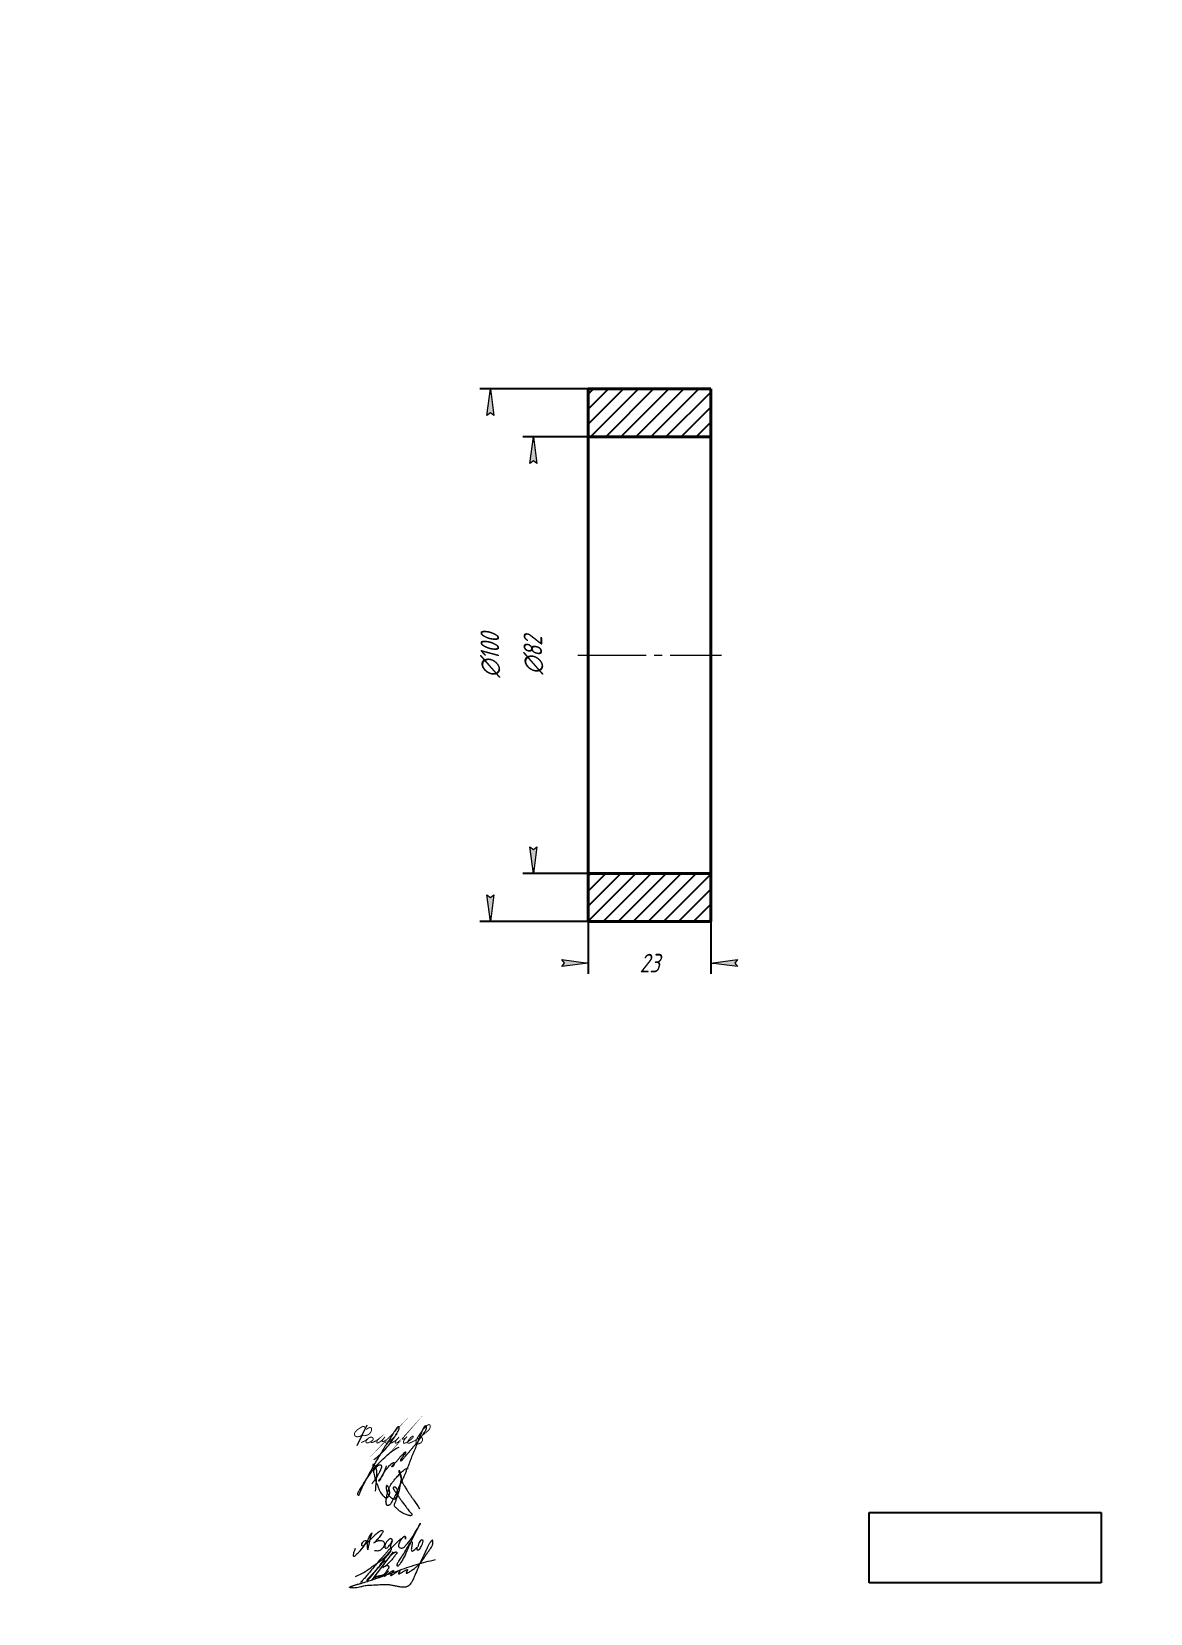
# Model space of a CAD drawing. Header units: millimetres. Extents: x 0 to 210, y 0 to 297.
import ezdxf

# ---------------------------------------------------------------- set-up
doc = ezdxf.new("R2010")
doc.units = ezdxf.units.MM
for name, pattern in [('K5LT32789', [0]), ('K5LT32790', [0]), ('K5LT32791', [0]), ('K5LT_AXLED', [17.375, 12.875, -1.5, 1.5, -1.5]), ('K5LT_BASIC', [0]), ('K5LT_THIN', [0])]:
    doc.linetypes.add(name, pattern=pattern)
doc.layers.add('Системный слой', color=7, linetype='Continuous')
doc.styles.add('KDIMTEXTSTYLE', font='GOST_AU.SHX', dxfattribs={"width": 0.96, "oblique": 15, "height": 5})
doc.dimstyles.new('KDIMSTYLE (1.00)', dxfattribs={"dimtxt": 5, "dimasz": 1, "dimexe": 2, "dimexo": 0.0625, "dimgap": 1, "dimtad": 1, "dimtxsty": 'KDIMTEXTSTYLE', "dimsah": 1, "dimcen": 0.09, "dimdle": 1, "dimadec": 0, "dimazin": 0, "dimtfac": 0.667, "dimtmove": 0, "dimatfit": 3, "dimfxl": 1, "dimtvp": 1, "dimtolj": 1, "dimtzin": 0, "dimarcsym": 0})
picture_1 = doc.add_image_def('image1.jpg', size_in_pixel=(394, 119))

msp = doc.modelspace()

# ---------------------------------------------------------------- blocks, each defined once
blk = doc.blocks.new('KDIMARROW_01')
at = {"layer": 'Системный слой'}
blk.add_hatch(color=0, dxfattribs=at).paths.add_polyline_path([(0, 0), (-5, 0.658262491226197), (-4.5, 5.51091059616309e-16), (-5, -0.6582624912261956)])
at = {"layer": 'Системный слой', "color": 0, "linetype": 'K5LT_THIN', "lineweight": 18}
for p, q in [((-4.5, 5.51091059616309e-16), (-5, 0.658262491226197)), ((-5, 0.658262491226197), (0, 0)), ((0, 0), (-5, -0.6582624912261956)), ((-5, -0.6582624912261956), (-4.5, 5.51091059616309e-16)), ((0, 0), (-1, 0))]:
    blk.add_line(p, q, dxfattribs=at)
blk = doc.blocks.new('U1')
at = {"layer": 'Системный слой', "color": 5, "linetype": 'K5LT32789', "lineweight": 18, "true_color": 0x0000ff}
for points in [[(60.71839625930306, 12.16581333089951), (60.53549895233664, 11.65692880494774), (60.35426426238155, 11.1526702632905), (60.29600569464765, 10.83922902076054), (60.4309026918786, 10.70433202352982), (60.61823821025155, 10.70433202352982), (60.79453472083196, 10.88062853411), (61.29936913136953, 11.38546294464757), (62.54366311806643, 12.6297569313447), (64.32599120546001, 16.13343342006445), (63.25455410463928, 13.51450300050672), (63.06575981108972, 11.17283544547971), (63.06575981108972, 13.3316287363937), (62.84899263246461, 13.68055009980552), (62.33197811386117, 13.56889059254516), (61.97934651152218, 13.2162589902064), (61.85689268191527, 12.89896274253741), (61.97566403990186, 12.67565540543868), (62.29704980871202, 12.67565540543868), (63.06575981108972, 13.3316287363937), (64.11654206539606, 14.38241099070004), (64.84624259841803, 15.11211152372178), (65.6660133644491, 15.65080557703303), (66.01986280042547, 15.54508403875823), (65.9308530255662, 15.24716878757752), (65.72162648407584, 14.8704560264753), (65.03270724631739, 14.05457792008863), (64.4584694036489, 13.37451550055746), (64.06731006065547, 13.11002046416687), (64.83281399560656, 13.62764069939547), (65.44883793290546, 13.74084062856335), (65.84795808127319, 13.65323077150177), (66.11986964469361, 13.45171350348372), (66.24267817042028, 13.12316340240366), (66.24267817042028, 12.73327764331478), (66.00146117819031, 12.37406263258575), (65.75890509321516, 12.13150654761014), (65.37973758052294, 11.75233903491815), (64.96191316635532, 11.65713899854043), (64.37859534988047, 11.76227666572461)], [(67.74837706712697, 13.75059655842077), (67.5496334987788, 14.05543565453334), (67.23735025797669, 14.05543565453334), (66.9429483144445, 13.76103371100115), (66.60956798377629, 13.42765338033294), (66.3430495618436, 12.97077249184511), (66.22947964843343, 12.36818249465207), (66.41393562935855, 12.18372651372741), (66.73814766294936, 12.2632958920365), (66.93686323557131, 12.46201146465822), (67.16920226174125, 12.74106592759907), (67.48928766940708, 13.22876761040359), (67.83805662463419, 13.92551265957698), (67.48928766940708, 13.22876761040359), (67.36827848061284, 12.66710697662236), (67.36827848061284, 12.34006326295528), (67.45009367338571, 12.25824807018242), (67.59937987277908, 12.31032670833955), (68.27786598042894, 13.07095893218573), (69.01876942299305, 13.74317555686619), (69.39274185938166, 14.08247818993621), (69.7940114720509, 14.34741207053278), (69.9777252848512, 14.45931096494044), (70.12560356379481, 14.45931096494044), (70.20178053407335, 14.25342050245743), (70.20178053407335, 14.02515026109316), (70.20178053407335, 13.78345682336888), (70.20178053407335, 14.25342050245743), (70.12560356379481, 14.45931096494044), (69.97772528485075, 14.46870710959777), (69.39274185938166, 14.08247818993621), (68.85297337712109, 13.00913282246032), (68.85297337712109, 12.53232617419602), (69.07262646674917, 12.31267308456793), (69.38217500133442, 12.23243830492723), (69.695864446629, 12.23243830492723), (69.94890618225554, 12.48548004055354), (70.26909769512031, 12.80567155341899), (71.29977503928103, 13.83634889757971), (73.78206789620208, 18.44743660678776), (71.29977503928103, 13.83634889757971), (70.41826042360935, 11.63370185692887), (69.74157365289193, 10.2080871712067), (69.13100873430267, 9.250801325521962), (68.73046726096436, 8.77432164506834), (68.6061323661961, 8.878840859592884), (68.6061323661961, 9.286761945958034), (68.89248318723412, 9.799208085558831), (69.41453282515204, 10.49595897344332), (70.24517630713717, 11.86889097071028), (71.0875489821533, 13.30605809085799), (71.27014001220778, 13.48864912091247), (71.40718507369047, 13.46907727364467), (71.44693681145736, 13.24529116225133), (71.3763544181952, 12.7593294152953), (71.32001642128353, 12.37144073464677), (71.24398975010672, 11.98761531816015), (71.32284304506766, 11.70503338799975), (71.48051939402694, 11.62165075762985), (71.70069156065301, 11.84182292425547), (72.11591213818019, 12.16827671084187), (72.4890302059639, 12.54139477862557), (72.2508775285537, 12.04589733036872), (72.36242844024855, 11.9343464186741), (72.52995619874764, 11.86471629241649), (72.71599856522243, 11.93440130701291), (72.95074723517928, 12.16914997696952), (73.57647475113163, 13.47345046810895), (73.50206687682612, 13.73825936228835), (73.26485681138001, 13.80329676300838), (72.95786573802434, 13.72896413453489), (72.75786716996708, 13.33872221408026), (72.61367828775519, 12.89272644323844), (72.4890302059639, 12.50717301866396)]]:
    blk.add_open_spline(points, degree=3, dxfattribs=at)
blk = doc.blocks.new('U2')
at = {"layer": 'Системный слой', "color": 5, "linetype": 'K5LT32790', "lineweight": 18, "true_color": 0x0000ff}
blk.add_open_spline([(64.5709248030837, 22.95617673011989), (64.60380670724805, 24.14292205458784), (64.90229150363143, 25.48343798994409), (64.76449181477733, 26.90040568523099), (64.69014103008112, 27.17550382784208), (64.61693982076156, 27.35939738851243), (64.53470220462827, 27.51799366848542), (64.44509071407401, 27.65921427411891), (64.35853729354926, 27.77639584411256), (64.2866034490346, 27.86341836160781), (64.2354336897414, 27.91640058770389), (64.20233326107973, 27.94492791538968), (64.18153650743659, 27.95999409819737), (64.16602286326804, 27.96928262385026), (64.15352867315994, 27.97522321294463), (64.14310845793136, 27.97888598606249), (64.13420495205855, 27.98088677438122), (64.12644582169935, 27.9816085668655), (64.11958887185608, 27.98129458545694), (64.11337644497655, 27.9800887918191), (64.10757789473757, 27.97802141033534), (64.10192407590739, 27.97501636273336), (64.09632322498248, 27.97093518156726), (64.09072823449253, 27.96559387353102), (64.08513154741172, 27.95878393161018), (64.0794940247838, 27.95016674256246), (64.07379005181122, 27.93927172290972), (64.06800872548615, 27.92543708334742), (64.06215575210513, 27.90769898348495), (64.05625552443826, 27.88455839724062), (64.05034907853383, 27.85338247434106), (64.04466357928288, 27.80980787666434), (64.03975626322904, 27.74588407883812), (64.03735323547983, 27.657872913587), (64.03821184269782, 27.54622305398888), (64.0434755882261, 27.4201398196858), (64.05542419038875, 27.28219720901728), (64.07657867054604, 27.12774890181694), (64.11369111739566, 26.93437822894802), (64.17242219806496, 26.67330563022711), (64.24774469344868, 26.2822428663558), (64.35809944002244, 25.72601268789276), (64.54600604260736, 25.02392901915721), (64.82163178982091, 24.26996339677152), (65.08530430873816, 23.56236086940959), (65.33910509731447, 22.97042463719077), (65.59178983509548, 22.54045688844442), (65.83354065055642, 22.23062713617298), (66.04184821936201, 22.01433631805429), (66.19866444815023, 21.8622658064651), (66.31119960968385, 21.78018286748309), (66.38421672989057, 21.74266550539807), (66.43862123685278, 21.72286876996341), (66.4883709962022, 21.71127477157918), (66.53808099467824, 21.7052800410622), (66.5890004836699, 21.7044557342322), (66.64032620473643, 21.70903480964671), (66.68991630130188, 21.71888278511128), (66.73583289451472, 21.73335011202605), (66.77659659586834, 21.75139178433969), (66.81238529413486, 21.7722738842547), (66.84463236093211, 21.79649871255339), (66.87698510471807, 21.82661696548504), (66.91305679959078, 21.86749634052367), (66.95757240128444, 21.92839007982153), (67.0142585607008, 22.01599503792133), (67.08019900049737, 22.12976689546653), (67.14007996138582, 22.25889015225101), (67.1829851443589, 22.38633321975226), (67.20768140233747, 22.50583735205595), (67.21847465376732, 22.62505888548557), (67.21729402740357, 22.76096147999883), (67.19955072361734, 22.92926560491506), (67.1594419678961, 23.13662137644127), (67.09848748646414, 23.36073895073818), (67.02935354872216, 23.56487851292991), (66.96663992710717, 23.71513325762558), (66.90983831936364, 23.81140574908309), (66.86332129613459, 23.8755553909487), (66.82152157860367, 23.92569453648719), (66.78412796062776, 23.96489145297824), (66.75394823194063, 23.99104163729706), (66.73133232828877, 24.00649804337252), (66.71552858069992, 24.01491169840469), (66.70321418455046, 24.01980495851478), (66.69287984894538, 24.02256960202757), (66.68389343389856, 24.02381711949999), (66.67608318316513, 24.02388272925609), (66.6692024191749, 24.02305354778599), (66.66300873842397, 24.02151301093934), (66.65686238992805, 24.01916713188345), (66.65051003544795, 24.01584854316641), (66.64378043508566, 24.0112830715218), (66.63669524715772, 24.00527166079621), (66.6291280756318, 23.99742046681212), (66.62091229631562, 23.9871311897914), (66.61179829118919, 23.97342958937827), (66.60155127682356, 23.9549008283434), (66.5897760647207, 23.92910424236351), (66.57682005557399, 23.89407941385943), (66.56337592050602, 23.84877090357566), (66.55124848838261, 23.79469949943558), (66.54279514384609, 23.73278593949888), (66.53971060106858, 23.66213367642351), (66.54418804418833, 23.57574918660899), (66.56091493501299, 23.45973472796683), (66.59054124886256, 23.29340515560492), (66.62744422545279, 23.07981060766883), (66.68546139927753, 22.84153381840403), (66.76951568000766, 22.61988790077092), (66.87480723601402, 22.41512439861526), (67.00025050386625, 22.2201789856116), (67.1503558755262, 22.02916176476023), (67.31339765216796, 21.85967302890671), (67.46794392659274, 21.72403061630067), (67.60292961535993, 21.63115255178039), (67.71706475693873, 21.57255363965805), (67.81572694162594, 21.53475865552434), (67.90511404361575, 21.51095133355363), (67.9845655239634, 21.49906139966595), (68.05278967078448, 21.49685793046575), (68.11042498672487, 21.50177921324894), (68.15945740098743, 21.51190965742128), (68.20200332690524, 21.52608646589633), (68.24046211125847, 21.54419787353606), (68.27831408788552, 21.56720366032803), (68.31857324574594, 21.5975672475617), (68.36367075310136, 21.63910369163324), (68.41548333079504, 21.69685549643435), (68.47477126424792, 21.77610000404405), (68.54021139521228, 21.87780564374933), (68.60449612740524, 21.99982235766942), (68.65940660144622, 22.13536810186238), (68.70093077394324, 22.27954686151006), (68.72783426267813, 22.43221311101729), (68.7401015223079, 22.59739639151849), (68.73585007565089, 22.77348170906876), (68.71550169289685, 22.95062170970769), (68.67999414078633, 23.11287714777242), (68.63317591875659, 23.24867159316221), (68.58228325907089, 23.35625186390274), (68.53084146489653, 23.43861430105477), (68.4801820206875, 23.50189491109251), (68.4297378398013, 23.55174194228033), (68.3769444127089, 23.59356091916877), (68.32049865134866, 23.6295407804536), (68.2610994838193, 23.65934219687375), (68.20308718207616, 23.6816236951297), (68.1511165213642, 23.6960908475447), (68.10806220903146, 23.70237314508981), (68.07298835989911, 23.70305055826989), (68.0429886846648, 23.70015159396345), (68.01503206635186, 23.69423567760188), (67.98804046202088, 23.68554962046235), (67.9624584589742, 23.67434620974856), (67.93964352208036, 23.66133893211273), (67.92070269869544, 23.64760274922469), (67.90582386102028, 23.63403477505909), (67.89449021581777, 23.62103914400558), (67.88617064436232, 23.60890961920967), (67.88007721398128, 23.59733312366174), (67.87554193909955, 23.58577091275984), (67.87202330858281, 23.5728635086264), (67.86973254542056, 23.55808975929483), (67.8690301407122, 23.54097864199639), (67.87033135853073, 23.52127079165487), (67.8742696706197, 23.49781085999777), (67.88192258203003, 23.46905139873493), (67.89535719464163, 23.43164633323693), (67.91818959543241, 23.38045785144772), (67.95373401614347, 23.31028997327249), (68.00072841873316, 23.21710468691089), (68.06116232996112, 23.10708136957274), (68.14404048582821, 22.98288731167762), (68.2628636037357, 22.83894371241897), (68.4359201406462, 22.63339460436904), (68.66118344506754, 22.31647584804941), (68.94761638118678, 21.86225820851033), (69.29283686930376, 21.29898119032748), (69.74059828784561, 20.69789631571595), (70.18886037834727, 20.10929416185326), (70.56440650692878, 19.59460735602158), (70.82731032900153, 19.21355151968078), (71.0408360886197, 19.01162287005667), (71.18005350194778, 18.89181740074122), (71.26335706297368, 18.79995194866061), (71.31476384912321, 18.72433510968165), (71.3459347530752, 18.66585855169873), (71.36675919853656, 18.61599821497572), (71.37885014847461, 18.57505210297765), (71.38430539549393, 18.54287042373011), (71.38548944909985, 18.51825050421218), (71.38409356116802, 18.49865653799054), (71.38090528298983, 18.48227151616544), (71.37631627434814, 18.46819745667366), (71.37047330533323, 18.45576184905289), (71.36328290157053, 18.4443707238396), (71.35442914626583, 18.43330214210292), (71.34333927780392, 18.42209829051669), (71.3292431360419, 18.4104860221116), (71.31114517851324, 18.39832908276597), (71.2875734759773, 18.38554300723217), (71.25743119421986, 18.37263817515219), (71.2207514991718, 18.36062234195225), (71.17826630082243, 18.35053975199477), (71.12981456553041, 18.34367197706905), (71.07263459515161, 18.34111894395036), (71.00130023151075, 18.34496989976117), (70.90576858283032, 18.35922653351827), (70.7668367796415, 18.38818103075664), (70.56152008438153, 18.4438475881563), (70.2626310447107, 18.55003571413963), (69.9026575224176, 18.710208067026), (69.5249229217809, 18.89626716799759), (69.22517277541328, 19.08799295349149), (68.9873904000766, 19.28654836540395), (68.7701841781095, 19.48114802505916), (68.53772375891742, 19.68775127167541), (68.33475691034528, 19.86868683535093), (68.20977946251355, 20.01261246896567), (68.1514731962859, 20.10541467973837), (68.12371121506203, 20.16537532313623), (68.10720943223976, 20.21702078746222), (68.09715925997568, 20.26629092385525), (68.09217021523045, 20.31612510752566), (68.09223044872863, 20.36663065557829), (68.09741634353009, 20.41714075551786), (68.10861181496205, 20.47055945590259), (68.12687431389531, 20.52954155593221), (68.15711412211544, 20.60576065320004), (68.20343456370233, 20.70726397805564), (68.27287730587443, 20.86444442078189), (68.3638094135971, 21.08022970903937), (68.45642078153855, 21.36675070445872), (68.5609946917582, 21.67918107233913), (68.68873202511884, 22.0170025826128), (68.83669891830095, 22.42589527163355), (69.00331043225572, 22.94754309404212), (69.14952561585085, 23.54599592626587), (69.23708566007758, 24.10585127658644), (69.29301379392871, 24.55519805964431), (69.35745887678047, 24.90698878232692), (69.41088464389804, 25.19304510983946), (69.42129498978443, 25.42435423737658), (69.40033577396628, 25.6083300264996), (69.36379828062161, 25.7852760016257), (69.3105307729735, 25.98464459824831), (69.26067045485684, 26.19222829825867), (69.22369880790313, 26.37955268632129), (69.18667042621598, 26.51978701027923), (69.15697265943334, 26.61749836479166), (69.13402995329704, 26.68112006614092), (69.11467166842317, 26.72065747759879), (69.09976372866504, 26.74342086489665), (69.0884209282084, 26.75699675150625), (69.07852661216702, 26.76632497516843), (69.06938830484671, 26.77300419872864), (69.06069904117965, 26.77775882046768), (69.05225742651407, 26.7809953621049), (69.04390586945658, 26.78295005434995), (69.03566767346399, 26.78373504894412), (69.02751275555966, 26.78347127233189), (69.01933010966593, 26.78225181675151), (69.0106017474966, 26.78005048383088), (69.00096160077021, 26.77662541330125), (68.99034860123243, 26.77167996485485), (68.97930283199332, 26.76516924904163), (68.9687812992687, 26.75746843419003), (68.95935183208223, 26.74897753392619), (68.95117834868086, 26.73985189065255), (68.94381764590582, 26.72958863099183), (68.93727711602105, 26.71787088939044), (68.93168619499625, 26.70439451298554), (68.92727242149374, 26.68906232016857), (68.92420473638253, 26.67134669089279), (68.92279357774032, 26.65040612982352), (68.9236191823112, 26.62482617561005), (68.92772745449827, 26.59284470955757), (68.93652710891502, 26.55304395096255), (68.95135287134894, 26.50394579560754), (68.97472387583719, 26.44255322420582), (69.01053688335458, 26.36605021866902), (69.05946695901127, 26.27023572302937), (69.1078301696383, 26.14892249398326), (69.15320439197501, 26.00315750433984), (69.20336644657664, 25.82947703862743), (69.27721717962368, 25.60889539707557), (69.37239275981767, 25.34256525015192), (69.4627965810497, 25.04028832974231), (69.53940397917575, 24.75956873435368), (69.63338984318227, 24.51162141985549), (69.7460387417002, 24.29997095954511), (69.87957347678662, 24.0844100593601), (70.03507008569306, 23.84252496734283), (70.21222260536206, 23.53692708557904), (70.44280593259123, 23.13161569888479), (70.74104784391432, 22.66836773406035), (71.08139915980564, 22.18133176186987), (71.4111235242957, 21.72075924694977), (72.00555903516761, 20.88769298712177), (72.47491528291721, 20.19748688491288), (72.83306674844812, 19.64678334201713)], degree=3, knots=[0, 0, 0, 0, 23.08892411003839, 25.90578379320913, 27.36849658095113, 28.57853477437289, 29.7218750749431, 30.81396087475684, 31.80518275617818, 32.5340116185717, 32.99290285232896, 33.22579348087665, 33.37704679038229, 33.48833048874886, 33.57455142486756, 33.64380518652092, 33.70122378259412, 33.75036659537633, 33.79386957008623, 33.83335544025108, 33.87214105272245, 33.91235496550996, 33.95658983186728, 34.00557035799107, 34.061357419905, 34.12646780763512, 34.20410929927907, 34.29854880647121, 34.4157438501339, 34.56455491175546, 34.75945876534566, 35.02822874118409, 35.41286378006095, 35.99717510029608, 36.72813949276635, 37.56894107973724, 38.43382537174505, 39.40133199336037, 40.578430721351, 42.23539782704537, 44.56960189155861, 48.26913254375512, 53.18771198246659, 58.58434017403594, 63.76404376679448, 67.77867569014562, 70.99814287695813, 73.36983390960212, 75.34981577454691, 76.79687388843904, 77.58132367445822, 78.02891375208497, 78.378086715233, 78.69680269722102, 79.01348919569972, 79.34337265075953, 79.67858665453129, 80.00682416916896, 80.31793205149701, 80.60647145028561, 80.86603481811044, 81.11641040457833, 81.38398339074794, 81.71835383148989, 82.1678102968112, 82.8393613365416, 83.73323474227259, 84.70542236921145, 85.58272421559701, 86.32439137188506, 87.05711592911308, 87.8907574961167, 88.94534148899339, 90.32114124951465, 91.96557055710285, 93.42636652596606, 94.48421544317516, 95.10102119904894, 95.58099742489627, 96.01314099800784, 96.36109308967781, 96.62600156797119, 96.78273890043828, 96.889142367443, 96.97113807639755, 97.038129668233, 97.09527188758723, 97.14590073358623, 97.18856061114779, 97.2287471840586, 97.26891537016509, 97.31531058982989, 97.36686141375753, 97.42565515127394, 97.49445365730666, 97.57714175019537, 97.6796234518885, 97.81191523042803, 97.98566281873885, 98.22679687241516, 98.53258681418663, 98.89778635319205, 99.29603614677359, 99.73782124223918, 100.2617239247368, 100.964229309618, 101.999780239612, 103.5254109190041, 105.1506671389526, 106.7245298989554, 108.093531563326, 109.5903133920281, 111.1953020837693, 112.7774834854757, 114.1263943636619, 115.159714159532, 115.933249703592, 116.5991051072816, 117.1966867350474, 117.716186105381, 118.1472776884506, 118.5120913932663, 118.8308284389657, 119.1120840017018, 119.3761473530127, 119.6502541760029, 119.9661844048676, 120.3484720487786, 120.8326110054183, 121.4625745633854, 122.257883948525, 123.1663167729581, 124.1218957718332, 125.0774414802364, 126.058759075695, 127.1107217357935, 128.2713802827618, 129.4555411470182, 130.5492798125666, 131.4722221457924, 132.2240763945491, 132.8428036707044, 133.3435270316868, 133.7861618193668, 134.2097331793344, 134.6419531666712, 135.07675082757, 135.4909341445828, 135.8405670411855, 136.1161996801323, 136.3290212946846, 136.5165823049759, 136.6970732021236, 136.8799095666845, 137.0632951286719, 137.2354651043024, 137.3861300135916, 137.5142614765161, 137.6235479569736, 137.7184450497249, 137.7976892899042, 137.8756507401737, 137.9579435297707, 138.0555159514176, 138.163779376122, 138.2880427438782, 138.436309489426, 138.6225163233996, 138.8620748680995, 139.2031278659684, 139.7043262486523, 140.3810974906251, 141.2189148674305, 142.1273174818552, 143.2595165690257, 144.8211407952124, 147.3177643775447, 150.7571101410823, 155.1951704424444, 160.0691713325595, 165.2244643996175, 169.4711417493419, 172.4214110687776, 174.0929247216289, 175.1382982941582, 175.9667476052343, 176.4795577137869, 176.9002722075947, 177.2447515993877, 177.5213496275962, 177.722930126645, 177.8737085289891, 177.9963222724827, 178.1014362024326, 178.1953143978301, 178.2815173063154, 178.3661181765914, 178.4549126387874, 178.5547545514223, 178.6700486309557, 178.8070744895659, 178.9752011110635, 179.1872344806044, 179.4394731118456, 179.7197270048918, 180.0295107225544, 180.3832688069577, 180.8234477103547, 181.4071105080071, 182.2468370647849, 183.5636180390767, 185.5124136486446, 188.3659008144822, 191.1693595490507, 193.6361941483106, 195.2159308876024, 197.1470862219489, 199.2692247613871, 201.224518318486, 202.3921757305919, 202.9354455009734, 203.335749427751, 203.6650385457113, 203.9804397921348, 204.3052698204951, 204.6306664143438, 204.9542103018015, 205.2842401760186, 205.68312192184, 206.1453122097258, 206.8668041367929, 207.8378621120557, 209.464316382984, 211.3873392381132, 213.6481330480264, 215.8281705148584, 218.3616311862739, 222.0463208053261, 226.400788772624, 230.2376141698672, 232.9871267002133, 235.1430689373578, 237.1452347941266, 238.6001234124407, 239.5943196481266, 240.7144690296747, 242.0868590309205, 243.5795128043555, 244.8370298052072, 245.7730677623126, 246.3794493830385, 246.8095402814596, 247.0775336538936, 247.2275167539396, 247.3339800160057, 247.4184700209773, 247.4895205515942, 247.5520115162512, 247.6092220325807, 247.6636060178384, 247.7171677520884, 247.7685920257453, 247.8207844363665, 247.8766770811286, 247.9421914551861, 248.0180825757098, 248.1024702365821, 248.1894206015074, 248.2694707678351, 248.3470721801384, 248.425636522534, 248.5128864112118, 248.6056793825818, 248.7068161418586, 248.8204129671911, 248.9522817326213, 249.1114892801304, 249.3139564207763, 249.5741553291382, 249.8978203062795, 250.3037087529917, 250.8417906157673, 251.5282721942539, 252.3812439797572, 253.3595934924577, 254.4759627763927, 255.8726873418201, 257.8510916368267, 259.9382727246121, 261.9636029003651, 263.4698826802768, 265.0464480200878, 266.5866947374772, 268.3669126827913, 270.599666274059, 273.4070816914232, 277.3730272345561, 281.2342012594908, 284.8823428619705, 288.313022516428, 301, 301, 301, 301], dxfattribs=at)
blk = doc.blocks.new('U3')
at = {"layer": 'Системный слой', "color": 5, "linetype": 'K5LT32790', "lineweight": 18, "true_color": 0x0000ff}
for points, knots in [([(64.25614611280002, 28.90554463075014), (65.13356939348682, 29.52011155598385), (66.2364861264449, 30.56179605172736), (67.43149141569279, 32.0906110443961), (68.1648804985856, 33.05325178745269), (68.59900408937017, 33.87299303904169), (68.87791750403937, 34.36498422133948), (68.96886973250332, 34.6240890834124), (68.99699786656026, 34.7574335826109), (69.00846995896563, 34.83900926635627), (69.00896558830732, 34.89062854367393), (69.00469205101194, 34.92315319012985), (68.99883225062956, 34.94543414878316), (68.99181746650004, 34.96298168501812), (68.98376111397079, 34.9776273869779), (68.97462789469546, 34.9903186067134), (68.96416057438341, 35.00171695916671), (68.95187304049045, 35.0125010420777), (68.9373088539827, 35.0228205389989), (68.92026797126812, 35.03242216341081), (68.90109158009409, 35.04074535057117), (68.88053641733052, 35.04720860384973), (68.85968734214475, 35.05138793681775), (68.8396553340308, 35.05316405430594), (68.82117615051038, 35.05273809709485), (68.80425487524053, 35.05036676730285), (68.78827954540418, 35.0461608533854), (68.77226210017614, 35.03998428390929), (68.75537238176412, 35.0312794400144), (68.73670108548288, 35.0190438776543), (68.71500220372343, 35.00152058962368), (68.6875761764818, 34.97491404589434), (68.64864946261241, 34.93110737618881), (68.58414071253549, 34.85603996280688), (68.4742937622608, 34.72074753527812), (68.29874758918959, 34.48264295712474), (68.04960298405695, 34.09436695206722), (67.7164139468116, 33.51659506653806), (67.18832767060121, 32.69745132062124), (66.37606743067306, 31.42214807563875), (65.29775622535465, 29.64245643986604), (64.10799024433436, 27.5982038405335), (63.12267601414271, 25.81474547493673), (62.46852045486867, 24.58405364981544), (62.10808008179822, 23.87056073133476), (61.91291541164037, 23.434999497928), (61.77547485697505, 23.10527827211081), (61.66256745450801, 22.82042235675473), (61.56622431518713, 22.56736753378223), (61.49532663579055, 22.37633469596585), (61.45431672084021, 22.26488911300075), (61.42988003909181, 22.21444165283481), (61.41775499434277, 22.19365456384133), (61.40864402080672, 22.18060064840677), (61.40111079751966, 22.17164522777841), (61.39457509387864, 22.16530759651786), (61.38874123928565, 22.160820320353), (61.38341746413209, 22.15771722391639), (61.3784632881833, 22.15569954536585), (61.37376776532767, 22.15457581069546), (61.36923864806579, 22.15423020447943), (61.36479580390619, 22.1546046266362), (61.36046042746875, 22.15566600909003), (61.35629107692648, 22.15734286857619), (61.35230141507111, 22.15954705033198), (61.34829839438896, 22.16233297683888), (61.34397806964284, 22.16592879662181), (61.33903675214231, 22.17074298337909), (61.33316839661313, 22.17735224347243), (61.32602370247878, 22.1865936396091), (61.3170580636471, 22.1998676041583), (61.30575076300465, 22.21905504466315), (61.29172311394939, 22.24628318763794), (61.27609945250867, 22.28232500171615), (61.26154336524087, 22.32640367959425), (61.25071538064037, 22.37562367048068), (61.24498907343445, 22.4279367274533), (61.24489198163121, 22.48247343754775), (61.25089785300747, 22.53966134447592), (61.26361419692864, 22.59936306662331), (61.28381953636267, 22.66203157074744), (61.31338802860091, 22.72930720111293), (61.3600106293336, 22.81259864840064), (61.44067383231709, 22.94127381639984), (61.58796239442859, 23.18356114733379), (61.87827568130922, 23.6445265840519), (62.41324458776114, 24.49049007737088), (63.19811146697396, 25.68846006258411), (64.19018732393556, 27.13623925214736), (65.36255691513406, 28.41027891258645), (66.49869650525181, 29.49278370548413), (67.42058040500501, 30.32493354620783), (68.23924490543436, 30.88428148087118), (68.74275876742797, 31.1185827624422), (68.97905852444228, 31.23022399301763)], [0, 0, 0, 0, 8.550608616909479, 12.05498909731316, 15.54800864636031, 18.19112149729409, 19.49899547586825, 20.05820856276075, 20.38161509008001, 20.58967061819273, 20.71666537517187, 20.79367975743621, 20.85170144345296, 20.90072235485522, 20.94465307224176, 20.98524465825564, 21.02564223243174, 21.06834027274877, 21.11593940290885, 21.16833782892286, 21.22470724871314, 21.28305186546078, 21.34057559650208, 21.39466303008514, 21.44378103840279, 21.48828891869076, 21.53119048967674, 21.57580767080184, 21.62550805067395, 21.68308106465782, 21.75428657315771, 21.84854811100129, 21.98874998667692, 22.22341503732463, 22.64135142255019, 23.38396024610536, 24.59145537447172, 26.33319310262997, 28.72517486315826, 32.39414345489543, 38.44413720066752, 45.386804132957, 51.3366439952876, 54.75928160654442, 56.55021407149562, 57.73619828659556, 58.58106772181609, 59.41081735012408, 60.19037519759497, 60.74860237604653, 61.04454549420441, 61.13979306103076, 61.19713002219413, 61.23708949006024, 61.2671348063732, 61.29071298422787, 61.30986155532154, 61.32593719236645, 61.33991703943459, 61.35255107389896, 61.36445007752456, 61.37614187831995, 61.38811066680237, 61.40006167387295, 61.41202200248679, 61.42454207551994, 61.43906624348642, 61.45699012410813, 61.47974062644996, 61.50979512866817, 61.55047455772206, 61.60794197523685, 61.68805755052679, 61.79563498556981, 61.92221881037423, 62.05916765616627, 62.19849487994397, 62.34287054750136, 62.4951123545238, 62.65815684757621, 62.83085476293896, 63.02153046686268, 63.2457091914174, 63.59456840449479, 64.23786481718554, 65.5163435666815, 67.95744178744798, 72.25357323446096, 76.98975279678383, 81.9773654752493, 86.09099495459934, 89.56281137385866, 91.90558766368395, 94, 94, 94, 94]), ([(66.54176309279273, 27.67569568517857), (66.47156662978352, 27.24562319270288), (66.26166642790065, 26.69901856064601), (65.94099991486553, 26.03576212749815), (65.72174319244539, 25.68482985936677), (65.57101453907126, 25.39912999483741), (65.48039587894641, 25.21826121702318), (65.42657903717668, 25.11464810269408), (65.38794942889581, 25.05332600650144), (65.35378850564643, 25.00695561077933), (65.32126733795724, 24.96730922218575), (65.28818892968945, 24.93004750759778), (65.2547000944071, 24.89467405312396), (65.22420618687124, 24.86384527452182), (65.2010686257538, 24.84178435352408), (65.18604259183905, 24.82863458041558), (65.17738163045726, 24.82172099600163), (65.17188166269602, 24.8177254776771), (65.16783472886289, 24.81508832734585), (65.1646017701994, 24.81325398908598), (65.16187551011956, 24.81198397246456), (65.15951240643415, 24.8112041985853), (65.15746321128631, 24.81091838981001), (65.15565650574808, 24.81123967410946), (65.15430695350926, 24.81242707888367), (65.1536728689963, 24.81428411723516), (65.15355580634866, 24.81660205709156), (65.15383543968233, 24.81944088174532), (65.1544856354268, 24.82278697308936), (65.15549470967824, 24.82669198893652), (65.1569323234803, 24.8313904036178), (65.15905303837371, 24.837555420081), (65.16237398879059, 24.84635965685251), (65.16787731183217, 24.85994147123546), (65.17600535595784, 24.87916662071856), (65.18641105146276, 24.90452754971218), (65.19844584499708, 24.93435916637182), (65.21279467942918, 24.96959012635079), (65.23037812514053, 25.00959864413448), (65.25511268562241, 25.05557061404861), (65.28857000103778, 25.1059318251379), (65.3333032856417, 25.16625601544038), (65.3941673641558, 25.24459550953657), (65.48208501071315, 25.36589021015152), (65.59812758931537, 25.54072029798303), (65.72935933726944, 25.75979880978625), (65.85576196578438, 25.98733498623733), (65.98612585825879, 26.2198272518047), (66.13884545026099, 26.47492092526397), (66.32894383910138, 26.74514353475266), (66.53341133094511, 26.98649499845544), (66.71098970346588, 27.19672599993913), (66.89952760967071, 27.42032567326262), (67.12207561988669, 27.67832582693308), (67.37920631308145, 27.93322072352353), (67.57598064380204, 28.12194145871987), (67.70167720273867, 28.22144503220994), (67.76804744223273, 28.26083012733244), (67.8176559941005, 28.28532385286678), (67.86641551532273, 28.30522198088315), (67.91144360862495, 28.31938667305306), (67.94820910878923, 28.32707477016626), (67.97525780596436, 28.32974488892975), (67.99475567357695, 28.32954735463684), (68.00968630740738, 28.32770603956178), (68.0216262355101, 28.32475734059838), (68.03140972981464, 28.32097410218742), (68.0395517413449, 28.31649758611823), (68.04634718201851, 28.31142376932848), (68.05204178629822, 28.30577519535356), (68.05685179383772, 28.29948481874698), (68.06107916391807, 28.2922890453961), (68.0648580059925, 28.28380348449673), (68.06819730763652, 28.27354137625545), (68.07099651248518, 28.26091550699508), (68.07307270724141, 28.24496464302834), (68.07407979279174, 28.2238312886567), (68.0732331605484, 28.19443867252977), (68.06925296772567, 28.15387443109526), (68.06153050084879, 28.10251486090388), (68.05196299843999, 28.04373668301687), (68.03953224662325, 27.98457056854014), (68.02281044657855, 27.92989949902872), (68.00156065383237, 27.8811311150524), (67.973813172252, 27.83330824895398), (67.93867853796644, 27.78266574800554), (67.89684775789465, 27.72925818590744), (67.8561034458047, 27.67833525878129), (67.81834990239179, 27.63606362637861), (67.78637521113569, 27.60404482992553), (67.75742944233116, 27.57710578288365), (67.72998292498437, 27.55285490686359), (67.70329641754074, 27.53052018587928), (67.68111734196236, 27.51328850968224), (67.66508193723223, 27.50202931890513), (67.65501285693495, 27.49571809056965), (67.6483562558808, 27.49203012587046), (67.6435062322056, 27.48971051783798), (67.6397766106711, 27.48823303861712), (67.63678516953485, 27.48732269281194), (67.63426793937901, 27.4868303590753), (67.63208153728817, 27.48670684761683), (67.6301639966307, 27.48697067097515), (67.6285274592766, 27.48768670271258), (67.62726534456715, 27.48891090276851), (67.6264519252054, 27.49057381071063), (67.62601612194601, 27.49258521652575), (67.62590481931136, 27.49493789206494), (67.62609333399837, 27.49764343715412), (67.62658378260244, 27.50077577260768), (67.6274260418885, 27.50450213008065), (67.62873861467472, 27.50910382989784), (67.6307190925611, 27.51496213148502), (67.63368931986668, 27.52265097033501), (67.63826536734985, 27.53325972473533), (67.6455410329886, 27.54856892511677), (67.65613471126142, 27.56899862257322), (67.66933317087023, 27.59273938611665), (67.68316912344017, 27.61636487008724), (67.69677203263348, 27.63863304176425), (67.71192584645166, 27.66276825892569), (67.73214666127717, 27.69511816151268), (67.7587918924263, 27.74319940345953), (67.79216023748643, 27.80569198308649), (67.83743583514217, 27.87651962529043), (67.89773106587688, 27.95004250297779), (67.9811642781209, 28.03412325718281), (68.09222294657559, 28.13006418985995), (68.23022580953545, 28.24721685267556), (68.35938735797924, 28.38426471401718), (68.4812282661967, 28.53022972889295), (68.59429013166857, 28.66831608349992), (68.71947203243951, 28.81446631090247), (68.84899054742425, 28.96843800887004), (68.9778578106783, 29.13771591095653), (69.11023264036521, 29.3091164536946), (69.27647441753061, 29.48450667780659), (69.46396271217304, 29.65702730790568), (69.64389966115641, 29.82495455538512), (69.77211152348718, 29.96060648867615), (69.86043614248376, 30.06024540660275), (69.92137978325218, 30.12874862057276), (69.97395538935302, 30.1871111137572), (70.01817718086943, 30.23547436480678), (70.0544093609144, 30.27135716287407), (70.08111230078487, 30.29392495235567), (70.09913025828757, 30.30648565529862), (70.11160629730966, 30.31353821145467), (70.12125921952361, 30.31777527785499), (70.12919419814011, 30.32025207973646), (70.13593343584887, 30.32147922745435), (70.14179580804421, 30.32175134070397), (70.14699728511198, 30.32124412088311), (70.15169248735549, 30.32005663247332), (70.15584929345596, 30.31829392361351), (70.159525145423, 30.31606843641069), (70.16279933765168, 30.31345803902894), (70.16599433535123, 30.31025596900915), (70.16924470626691, 30.30623718187914), (70.17262444971561, 30.30109345978352), (70.17609990822177, 30.2945760484273), (70.17966493957476, 30.28625157448167), (70.18328569845801, 30.27547315067287), (70.1868590797452, 30.2612544347229), (70.19003533438854, 30.24254323454429), (70.19203852800194, 30.21968269335366), (70.19216681712658, 30.19441803030358), (70.18999062534704, 30.16915510334752), (70.18541232616167, 30.14446642510262), (70.17822105608445, 30.11951845736789), (70.16744189496671, 30.09262976815435), (70.15127978452097, 30.0617754676731), (70.12540238350914, 30.02218443479507), (70.08196729149654, 29.96462101269125), (70.0173024704792, 29.87912827285052), (69.92766192668944, 29.76521989644149), (69.82060000881029, 29.628297753618), (69.71913760219252, 29.4714032945636), (69.62158746432237, 29.31634161120201), (69.51690644150244, 29.19559482593652), (69.43922996129515, 29.09106101096222), (69.3809627446617, 29.00799698616623), (69.32722113374177, 28.9462363108201), (69.28131697090998, 28.90220499098365), (69.25110765778038, 28.86698621555297), (69.23421494291529, 28.84022142304528), (69.22489352584785, 28.81973690168229), (69.21940369387369, 28.8020774719792), (69.21634089013276, 28.78560466352985), (69.21513360540223, 28.76941384061163), (69.21550076110611, 28.75268055433256), (69.21753897861879, 28.73549730269752), (69.22121219192456, 28.71901434645957), (69.22606604745727, 28.70462265477508), (69.23146394752087, 28.69298310330615), (69.23697347352675, 28.68390253180158), (69.2424088347135, 28.67688842802599), (69.24779000911508, 28.67140712532486), (69.25331141911306, 28.66703004578406), (69.25925452971046, 28.66342099433567), (69.26585886047224, 28.66047274793803), (69.27326979502857, 28.65823166961448), (69.28159743380786, 28.65678821170198), (69.29103779835589, 28.65625673979483), (69.30191454082569, 28.65681890837715), (69.31469913615342, 28.6587742966247), (69.33013727093567, 28.66262540572612), (69.3495943739988, 28.66930228717956), (69.37514175546312, 28.68045841990585), (69.40847668813524, 28.6981236263085), (69.44934622745177, 28.72316737647142), (69.4965580624181, 28.75490178430911), (69.54779126361473, 28.79376540032851), (69.60339859710189, 28.84228867312748), (69.66664363185419, 28.90708728233426), (69.74528732916576, 29.00267765191811), (69.85424232103435, 29.14816802342526), (70.01283257545754, 29.35688731351786), (70.24088019267117, 29.6114131150986), (70.53604307771093, 29.92251052711191), (70.85424819792354, 30.29340139873275), (71.19831634924458, 30.71606438433818), (71.53733787565773, 31.13055827263437), (71.88814142408137, 31.5281669031346), (72.23466067131744, 31.92326620003124), (72.58329301590891, 32.35363125124101), (72.90655531685059, 32.82513634554155), (73.22649471013722, 33.28831869008181), (73.54276256302126, 33.70899444284075), (73.78891329184137, 34.07896850141307), (73.96309163032447, 34.34721335296268), (74.04618593888915, 34.53303928831187), (74.0803371910664, 34.65711458667903), (74.09981032971348, 34.75679573893089), (74.11309047400982, 34.83600250118334), (74.12270631439299, 34.89400903255216), (74.12771408285153, 34.93991767488308), (74.12850598719581, 34.98048279103688), (74.12462016741779, 35.01665219657454), (74.1175678412443, 35.04634804164289), (74.10834078946493, 35.07166190927151), (74.09683121226749, 35.0952102209429), (74.08319869683817, 35.11707820613495), (74.06804592710319, 35.13643645753362), (74.05240193354746, 35.15242944537394), (74.0370608032847, 35.16492430054487), (74.02240280582657, 35.17428370220526), (74.00847799127291, 35.1810381723902), (73.99492053145423, 35.18569993043855), (73.98113907834977, 35.18867608884949), (73.96634948280564, 35.19016850388942), (73.95004224115155, 35.19000518956815), (73.93179039572237, 35.18784641121474), (73.91116585283748, 35.18320422555891), (73.88744840052061, 35.17531342840044), (73.85977019816846, 35.16302408538118), (73.82798170404965, 35.14514441704421), (73.79356419577039, 35.12143494481415), (73.75789597669848, 35.09204595454051), (73.72165965118836, 35.05617949316604), (73.6828496918622, 35.00978408247914), (73.64486766687651, 34.95450931573174), (73.60171416889716, 34.88160237833648), (73.54823805821923, 34.78473610355135), (73.46295021502169, 34.63483127047752), (73.34634986600463, 34.41567806856594), (73.2213745842389, 34.12392325486937), (73.09443239713255, 33.78724620018468), (72.96373489370114, 33.44054557817233), (72.8114937953003, 33.07678840138274), (72.64056903250162, 32.68085367412115), (72.47576805225594, 32.2438319330119), (72.31407769415148, 31.78171505234573), (72.14275191514719, 31.29826121553035), (71.94307998616398, 30.77547553312567), (71.6867261894597, 30.21738821208427), (71.42565110053067, 29.67896447019396), (71.2382503010084, 29.19864902891635), (71.11940646000664, 28.87007584260343), (71.0516448722417, 28.68030790555079), (71.00933335813636, 28.56198093015928), (70.95405914500134, 28.40797895720394), (70.8550856464791, 28.13646065674448), (70.70056973490739, 27.73959246301914), (70.492515955778, 27.24049857077202), (70.2655562146067, 26.66627336915553), (70.0063875804467, 25.98592761734912), (69.66423528112387, 25.21243363194051), (69.21878915652724, 24.32880552770411), (68.7788494924747, 23.36134467526122), (68.36255364941326, 22.38455221324026), (67.97605455757957, 21.55096731555443), (67.60744700001726, 20.99823290490443), (67.43476305213153, 20.64557185766009), (67.32274083735047, 20.48476183156944), (67.2505246917807, 20.41105503558302), (67.1970151213983, 20.36875015688557), (67.14477632921307, 20.33616609347979), (67.08997809451273, 20.30949473770315), (67.03126905255726, 20.2881811406404), (66.96978862323817, 20.27285146976928), (66.90876286970388, 20.26408458649419), (66.85326240035874, 20.26121064117157), (66.80774317384964, 20.26381071110308), (66.77332972390661, 20.26995544379312), (66.74783832313858, 20.27772806006806), (66.72817820834268, 20.28636037919895), (66.7120580411239, 20.29584992120027), (66.6980726968003, 20.30659021054697), (66.68501832591164, 20.31923512601017), (66.67225239483332, 20.33465624352024), (66.65944700475018, 20.35396568454925), (66.64630198175689, 20.37888487062648), (66.6324361230719, 20.4124689120755), (66.61703543547105, 20.46099644428827), (66.5995336952036, 20.53279422941213), (66.5750158068131, 20.63439008561784), (66.5451335429259, 20.7589107008373), (66.52110257538186, 20.89380749815851), (66.51391225367502, 21.02686297667137), (66.52342621472985, 21.16747869129276), (66.54834051591388, 21.33290115226265), (66.58915276859295, 21.54123417204664), (66.63560560538053, 21.82068819200762), (66.6937364783505, 22.17925884790142), (66.78650273201094, 22.58880089330725), (66.91246550150436, 22.96297067298971), (67.01863144834226, 23.26797006143977), (67.1001881302318, 23.51322967529987), (67.18399645698366, 23.74026749433781), (67.29570570700912, 23.97596139777784), (67.46079262879982, 24.24064268322834), (67.71843448062998, 24.59229845668889), (68.07738749891087, 25.06442715263745), (68.57386834029774, 25.62562557525365), (69.0857623964481, 26.18807007181627), (69.56193444481676, 26.65487910272532), (69.92279981909746, 26.95259404583089), (70.19835859953605, 27.11305447319486), (70.44924730269315, 27.21814705090463), (70.62704822720718, 27.27560442721165), (70.73537680366417, 27.31051230794756)], [0, 0, 0, 0, 9.05012872705892, 12.27523955615502, 15.45899986464831, 17.73483988954849, 19.05741326790075, 19.7108414674711, 20.18625624796493, 20.5782552686495, 20.92015558141624, 21.26322820190859, 21.62482865825904, 21.94340184840314, 22.17414311605756, 22.29628959118215, 22.36275980440909, 22.40689436236537, 22.4390567453203, 22.46419391743622, 22.48492183865863, 22.50216622969817, 22.51626151636768, 22.52813273998885, 22.53944741467791, 22.5522415096399, 22.56817047852566, 22.58805267039454, 22.61198677781667, 22.63974096856495, 22.67274404928946, 22.71519234590006, 22.77668725643035, 22.87041018465875, 23.02304422812403, 23.21520040999722, 23.44630770354593, 23.6988530852062, 24.01440602227395, 24.36406655485286, 24.79380696920886, 25.28351990132807, 25.94162552114996, 26.87792467942779, 28.42996457524314, 30.34865718411363, 32.24077333289403, 33.89839883521643, 35.94836723450208, 38.48558270273472, 40.82530402486174, 42.59187029456275, 44.26724396181142, 46.97004676078387, 49.7480096312128, 51.86374390765778, 52.70147057395712, 53.10491050118355, 53.48302850596736, 53.86297235156056, 54.21017827344965, 54.47316286510871, 54.65060737536394, 54.78015129451817, 54.88201528901642, 54.96597005374313, 55.03789173846411, 55.10177399278683, 55.16057658349273, 55.21548886919894, 55.26973314979212, 55.32649975842308, 55.39043673965826, 55.46450655651031, 55.55284803126975, 55.66175245880736, 55.80204478182547, 55.99689564905083, 56.27898183702862, 56.6577708048305, 57.08785207877154, 57.53005859936763, 57.92699945641592, 58.28653955085408, 58.64516112727835, 59.08688676787481, 59.58041217879209, 60.07014470780373, 60.45680762318491, 60.77032110529868, 61.02050180294312, 61.28743407698452, 61.53971113159886, 61.7514654557824, 61.87728760431949, 61.95117424896657, 62.00101868558919, 62.03708294951244, 62.06404711067225, 62.08522161978857, 62.10269089977169, 62.11781590588129, 62.13103482606565, 62.14301086537011, 62.15470842207601, 62.16718779938194, 62.18133260377456, 62.19768838804892, 62.21651047582708, 62.23822244567693, 62.26423617504585, 62.29672551983947, 62.33871119230131, 62.39411227923593, 62.46984758680305, 62.58138620225105, 62.75014357523848, 62.95323414059891, 63.15197524181549, 63.32530154156674, 63.50142438325815, 63.75069795927278, 64.12670280789305, 64.65573207369606, 65.23926817019948, 65.88865201598246, 66.64993334951879, 67.72476750786576, 68.97093417500743, 70.45053253842603, 71.67377078741448, 72.96567384588595, 74.1997340619661, 75.71660845934763, 77.19149050583474, 78.66939798406948, 80.26360153468625, 82.25999454740558, 84.02270038045882, 85.43108792216803, 86.18003115295346, 86.82002040469867, 87.35735353778296, 87.8303388665853, 88.19668246149355, 88.42781375051858, 88.56388518222633, 88.65750948544428, 88.7284507566438, 88.78495725216258, 88.83175897969517, 88.87197622634159, 88.90786180013019, 88.94116407268966, 88.9733329337326, 89.0023634587493, 89.03113883856201, 89.0611291635479, 89.09720439826435, 89.13954440989755, 89.19023909041896, 89.25218224785506, 89.32958155541064, 89.42887405502107, 89.55988928673129, 89.72789317996417, 89.91043182872136, 90.08993016749905, 90.25982101457522, 90.43717571041851, 90.63451247886547, 90.86741053725858, 91.1677569895262, 91.62701426685199, 92.38208765223597, 93.41996633197857, 94.6724539230234, 96.0309145764726, 97.34437741350916, 98.51233320135161, 99.38253328273036, 100.0801461935074, 100.6427610992905, 101.0985233420443, 101.4165677639696, 101.6144519997649, 101.7614105848416, 101.8881309191481, 102.0020412559431, 102.1126415582708, 102.228684820584, 102.3531615957218, 102.475541815624, 102.5827981262551, 102.6716198956193, 102.7445525371063, 102.805472551343, 102.8576433943024, 102.9055376228328, 102.9531372109006, 103.003347830315, 103.0570770661989, 103.1153795993567, 103.1804985535898, 103.2553155788729, 103.3437868339896, 103.4517993114647, 103.5891588213478, 103.7754729001166, 104.0368792940556, 104.3810715980856, 104.7820315610841, 105.2315653256866, 105.7311852371977, 106.3311134668966, 107.1316613086741, 108.3295162024274, 110.1501944576099, 112.6368770089815, 115.5016706819846, 119.1609639243044, 122.8986311830983, 126.9529614641391, 130.409085851725, 134.0371742423348, 137.9942750420576, 142.0359458618766, 146.0410272841487, 149.822244934, 153.0854334391033, 155.3859964358748, 156.523495266855, 157.3449610534504, 158.0844729286764, 158.6564077758827, 159.032405044117, 159.3195525896096, 159.6259297156317, 159.8825850348252, 160.0817570271792, 160.2656543207297, 160.4475605853473, 160.6314395822952, 160.8060205271579, 160.9629927969825, 161.1004705553291, 161.2207920624985, 161.3275594533166, 161.4248565281142, 161.5212763884442, 161.6231531254575, 161.7365036311971, 161.8632119976283, 162.0085677928639, 162.1798886219923, 162.3875142480697, 162.6438456500754, 162.9450066208917, 163.2643583573538, 163.61350022819, 164.0147720610479, 164.5332062289935, 165.0206178827491, 165.7940642485327, 166.8577939471838, 168.6440101278764, 171.0067375262292, 173.5173666217644, 176.2046187581104, 178.7899131151936, 181.8007294698925, 185.2640526564619, 188.5988322029536, 192.0867565083241, 196.0399807451853, 200.3514407904697, 204.9831202778389, 208.6067960262308, 211.1740857928719, 212.324149333518, 212.8401519156242, 213.8141591804749, 215.7616497486333, 218.9115165399334, 222.7603159190186, 227.1212833222791, 231.8830713747282, 238.0542570919298, 244.8790787961007, 252.6709923865059, 260.3723270141881, 267.2067683096124, 271.9104723604818, 274.2948250566257, 275.4424314622102, 276.0074310177879, 276.4564925667717, 276.8725366650021, 277.298483268373, 277.7345383026035, 278.1823487294254, 278.6272356581845, 279.0278106070721, 279.3479157869561, 279.5828460028205, 279.7605391796398, 279.9065420304664, 280.032940598534, 280.1525772399198, 280.2761794426715, 280.4139889783416, 280.5723544798611, 280.7621016772766, 281.0049842294069, 281.3347006558124, 281.830666104134, 282.5570331697736, 283.5307030461261, 284.521091298472, 285.4299663944341, 286.3230754239653, 287.4773404942414, 288.9422162208973, 290.7830067797826, 293.4282292188776, 296.5745695881209, 299.5863310309695, 301.7179183440625, 303.3596126842459, 305.0164137637091, 306.7997510215591, 308.8273268261249, 311.5602812320362, 315.9559263312703, 321.2845959131998, 327.2905780970613, 331.9291654806121, 335.2943715999311, 337.0765402962691, 338.608553885945, 341, 341, 341, 341]), ([(64.23644761257447, 26.79102204056463), (64.41554971294511, 27.06198414160914), (64.62018620343724, 27.41419299338196), (64.95237493123796, 27.70988618801906), (65.07665703073405, 27.79512481099661), (65.17486194400351, 27.84924740470626), (65.25133662652001, 27.88202660478271), (65.30934941286966, 27.89853442780463), (65.35386388605275, 27.90526403009392), (65.38993415778702, 27.90626335212173), (65.42132370648346, 27.90340505046962), (65.45017687011216, 27.8972894420146), (65.47827644295762, 27.88799254765573), (65.50646856950993, 27.87528974694285), (65.53456687566529, 27.85893027872322), (65.56150673786249, 27.8392104770856), (65.58606773577708, 27.81687596427847), (65.60725965503605, 27.79294374494555), (65.6246887832009, 27.76828211652946), (65.63857280485502, 27.74289741646601), (65.64960341930475, 27.71594269523254), (65.6583288142075, 27.68582270903269), (65.6646010502734, 27.6508142264943), (65.66780786591391, 27.60849056956536), (65.66664210760143, 27.55538457016914), (65.65873284371094, 27.48575953714564), (65.64145779530827, 27.39261269202149), (65.60954425036311, 27.26642894065722), (65.54948741268265, 27.0920532477661), (65.43728793008233, 26.83345591790444), (65.25990824760879, 26.45099231882475), (65.01188741439489, 25.97832907171869), (64.71505275900745, 25.50761152527318), (64.42284650659894, 25.10047302208486), (64.14355311528959, 24.707556717725), (63.95838516906815, 24.44624416478979), (63.85587258840064, 24.30152794951928)], [0, 0, 0, 0, 6.031326711805664, 7.224988356314289, 8.103691365475113, 8.779791160169411, 9.271523189246412, 9.62061493281614, 9.879084816649868, 10.0922323249949, 10.27851055553696, 10.45374867179695, 10.63011067106745, 10.81839359798904, 11.01782931148539, 11.22320082439538, 11.42737411646699, 11.62332177715271, 11.80622667181389, 11.97807653243036, 12.1509544438802, 12.33746838925695, 12.55008708642841, 12.79977093381808, 13.11189234375645, 13.51938577668283, 14.07889547329571, 14.84210710901935, 15.89584896235619, 17.4450776018355, 19.99089296003002, 23.60108786322042, 27.19029875053633, 30.1472191862028, 32.75904809202703, 36, 36, 36, 36])]:
    blk.add_open_spline(points, degree=3, knots=knots, dxfattribs=at)
blk = doc.blocks.new('U4')
at = {"layer": 'Системный слой', "color": 5, "linetype": 'K5LT32790', "lineweight": 18, "true_color": 0x0000ff}
blk.add_line((67.87430692420855, 11.53097372271631), (63.87347975855675, 6.285349780617906), dxfattribs=at)
for points, knots in [([(67.11518962763148, 10.53566857683023), (67.2974506197371, 10.76620418224783), (67.55530688053636, 11.05239137183327), (67.92624908558344, 11.30911460274078), (68.1006649442329, 11.41467750305912), (68.22187176806176, 11.48864240380399), (68.30008705172338, 11.52017439877045), (68.34407774529916, 11.53078677025937), (68.37608393183109, 11.53425584523663), (68.40333613654798, 11.53379771791097), (68.42777484953956, 11.53036651463944), (68.45040640222464, 11.52439584656111), (68.47178848454575, 11.51611352954606), (68.49234768690201, 11.50568073838588), (68.51135651705874, 11.49351448431577), (68.52772669077603, 11.48048217400475), (68.54067005149705, 11.4677159325386), (68.55017931051293, 11.45606959532168), (68.55714449583468, 11.4453502306032), (68.56243870023172, 11.43491748268951), (68.56675214102347, 11.42341875911731), (68.56983695125587, 11.41058619965011), (68.57136299447552, 11.39632930611504), (68.57108256975835, 11.38089838467477), (68.56874880752127, 11.36389400893145), (68.56393135559665, 11.34476264681589), (68.55591174946733, 11.32267864130137), (68.5434319562479, 11.29625287520963), (68.52408437360452, 11.26289940738693), (68.49322316909081, 11.21793547734904), (68.44426473297301, 11.15550160740628), (68.37449274596588, 11.07149980069181), (68.28949200205386, 10.96104236956992), (68.1903648824441, 10.82386364004259), (68.07562325206982, 10.65526628980123), (67.93184795463173, 10.44824753963206), (67.726702861023, 10.20166879608925), (67.48087039806603, 9.941041355195864), (67.2257411198533, 9.683038135649014), (67.020332882905, 9.47230588399583), (66.85175198064906, 9.297700138389075), (66.7295059820134, 9.16436579476715), (66.62546595922322, 9.055665280319744), (66.54312375374502, 8.983375172012387), (66.47332405577458, 8.929464970549901), (66.40929287201766, 8.884401337976414), (66.33879481900817, 8.838541377587006), (66.25852357666224, 8.789943064378605), (66.17357587791139, 8.74117260897114), (66.10002860026452, 8.700921470780486), (66.04724580422135, 8.673305056700798), (66.01492883528601, 8.657094470628437), (65.99473781201038, 8.647367732651048), (65.98075405497195, 8.640921937743883), (65.97064871538487, 8.636501224091802), (65.96323343791585, 8.633458878055848), (65.95776143014848, 8.631397402377047), (65.95374165267583, 8.630045108659402), (65.95079918469708, 8.629218313903323), (65.94869431341033, 8.628769139239438), (65.94717076840357, 8.628612033548706), (65.94612578131864, 8.628663569323209), (65.94529569658073, 8.62898675627116), (65.94505592268695, 8.629803126671987), (65.94541568955287, 8.630680426810983), (65.94605294876442, 8.631721053363975), (65.94714487124918, 8.633020127801842), (65.94866358007255, 8.634592661426808), (65.95065214453791, 8.636434074435414), (65.95307156308661, 8.638522189369212), (65.95601941630719, 8.640937639999635), (65.9597041509727, 8.64383764355594), (65.96445933453003, 8.647453899680528), (65.97069587465501, 8.652057083029945), (65.97899290072746, 8.65802094005764), (65.99029905183738, 8.6659565955637), (66.00606027498793, 8.676780162938172), (66.02920267026434, 8.692355307747476), (66.06523958249477, 8.716141735093345), (66.11744797494532, 8.749959884030488), (66.18639874760231, 8.793770953406607), (66.26673176069221, 8.842042486858247), (66.35538885035271, 8.889320545805816), (66.44797714575259, 8.929022972898451), (66.54055761965174, 8.957209026868469), (66.62826620957901, 8.974058530011007), (66.70706856072013, 8.98303442529155), (66.77577138463869, 8.985116358587533), (66.83082631075501, 8.98067370635124), (66.87243409491157, 8.971994415517202), (66.90289235110947, 8.9615822411904), (66.92633692672393, 8.950213284001677), (66.94523462549478, 8.938015663758478), (66.96098846130064, 8.924906477617668), (66.97479627414941, 8.91028672352357), (66.9875869838429, 8.893380166656812), (66.99972585176056, 8.873244374676347), (67.01112784557779, 8.849049692101943), (67.02143132801928, 8.819988401212072), (67.02997501823063, 8.785482906049879), (67.03572444572762, 8.746287581919745), (67.03787498768577, 8.703830104870946), (67.03580916411465, 8.659336951005315), (67.02881138362363, 8.611997954538253), (67.01556872989158, 8.560027425271045), (66.99359249478437, 8.500504116950623), (66.95844432153956, 8.428716115483098), (66.90012899220551, 8.333195150966333), (66.80579775567355, 8.199021574049766), (66.6730253697732, 7.997515596074635), (66.5018405042623, 7.740848239068413), (66.29474446397512, 7.469990023054862), (66.08053047052408, 7.245717775210096), (65.88369049363905, 7.084474412760812), (65.7089280107333, 6.973657444986031), (65.52134184976285, 6.884197325415215), (65.30579347831599, 6.802439679404728), (65.07782490780392, 6.723575407845544), (64.89287509253711, 6.64621685107079), (64.76184939644475, 6.614017974688068), (64.68458306242076, 6.608156681894428), (64.63327925719693, 6.610583352418047), (64.58963533352255, 6.617485554532891), (64.54569221176462, 6.629158567348043), (64.49954415145169, 6.645807441654284), (64.4531592420658, 6.666691584721008), (64.41422279037829, 6.687260408494694), (64.38484540688148, 6.704600082651325), (64.36342929237856, 6.718308797491346), (64.34428516440562, 6.731679982872464), (64.32603030325697, 6.746027341428004), (64.31001211945261, 6.761087367980338), (64.29825170551214, 6.775326065548938), (64.29081971130427, 6.788128249587032), (64.28699972483821, 6.799876252732304), (64.28638380890675, 6.810853318476717), (64.28875513305468, 6.821217815097754), (64.29401855422975, 6.831126546504805), (64.30231201444417, 6.840820635978048), (64.31410319425038, 6.850559060385166), (64.3301777281664, 6.860557136834728), (64.35163766943333, 6.870992992325625), (64.37995977896219, 6.882035987416941), (64.41712019378542, 6.893883213363608), (64.46581053890748, 6.906808336034629), (64.52981116011142, 6.92124268328152), (64.61467844805509, 6.937932735934083), (64.72913047860823, 6.958287285342323), (64.88801172585761, 6.985227081477319), (65.11129930416234, 7.024242011084624), (65.40627003680243, 7.083530064731406), (65.74250444091365, 7.170941771017112), (66.0644803147785, 7.286664876990471), (66.32348507063637, 7.415458703269451), (66.51628168271554, 7.542694486852412), (66.65955511345635, 7.653784646664377), (66.76787676994695, 7.747814494292697), (66.84435713719051, 7.819905481223969), (66.89625309213409, 7.871941724015471), (66.93110577040022, 7.908621116551245), (66.95547340198118, 7.935362287618943), (66.97288870625823, 7.955237646772986), (66.98545709475809, 7.97015330900976), (66.9945444889197, 7.981394740552872), (67.00107492465668, 7.989855929388881), (67.00571647382014, 7.996210274337329), (67.00892931892872, 8.000920906654414), (67.01109753775302, 8.004406077206738), (67.0124391592309, 8.006877355552547), (67.01323245354865, 8.008674828016836), (67.01353314578182, 8.009834385171729), (67.01357095533604, 8.01075779314587), (67.01296937442169, 8.011242946286416), (67.01212005031505, 8.011102470931064), (67.01105035015678, 8.010719284360334), (67.0093957250167, 8.009789642969196), (67.00696246136965, 8.008160703400563), (67.00334858232361, 8.005393515301705), (66.99832524444275, 8.001224546983536), (66.99150823601417, 7.995216471324909), (66.98248955361953, 7.986919351180859), (66.97064375608522, 7.975647758434064), (66.95516199812857, 7.960513640195472), (66.93491452143769, 7.940267157004286), (66.90827238291547, 7.91309557056158), (66.87266978665593, 7.876125336710174), (66.82340159897785, 7.824062685440623), (66.75233496267458, 7.747554549247127), (66.64956834680095, 7.634414313057647), (66.5252579110861, 7.4933366589147), (66.40273168106921, 7.347963167279204), (66.31356176698955, 7.235630100014646), (66.25986564496998, 7.162089832165236), (66.23160920331645, 7.120119400277332), (66.21379580934433, 7.091023344225846), (66.20219978194848, 7.069653854817233), (66.1948039026629, 7.053609526053606), (66.19039303811053, 7.041436026387004), (66.18811096180059, 7.031944515618108), (66.1875270745793, 7.024249550200125), (66.18868223880008, 7.017586350059332), (66.19222269833142, 7.012209171747372), (66.19812747614651, 7.00893778479238), (66.20584030840052, 7.007687936842416), (66.2158115693021, 7.008232729443364), (66.22876387468807, 7.010871352533854), (66.24556174510849, 7.016115431203673), (66.26728147702045, 7.024722116728583), (66.29531850033118, 7.037700067662001), (66.33156060440717, 7.0564394587511), (66.37868620154825, 7.082909268322481), (66.44077973193282, 7.120095050612747), (66.52490394458948, 7.173092916484194), (66.64379486628889, 7.251089244297049), (66.82299058026081, 7.372375242517165), (67.0555771009706, 7.532896710914315), (67.3100014340589, 7.707245577127566), (67.51802854320408, 7.844688639644204), (67.65919581946002, 7.931178049873353), (67.73956119404522, 7.97624605412895), (67.79192843574958, 8.002676788604646), (67.82961089575667, 8.019196236443634), (67.8574330923908, 8.029139820294233), (67.87819304405048, 8.03445079412748), (67.89376687477761, 8.036371000910663), (67.90548570105591, 8.03567950910849), (67.914314269697, 8.032706295813853), (67.92056419369328, 8.027402606153714), (67.9241526028926, 8.019979750315542), (67.9252131921055, 8.011185152328636), (67.9243495643019, 8.001340870019703), (67.92190288519623, 7.990563745864051), (67.91783789727401, 7.978001475617361), (67.91167843363053, 7.96268520419224), (67.90261139562324, 7.9433462084437), (67.88964237377331, 7.918710450959992), (67.87126313245415, 7.886819543300817), (67.84493469675192, 7.844341416528522), (67.80597001224805, 7.785104902490275), (67.74533112495521, 7.697260226546689), (67.6630061246243, 7.582087554821413), (67.57078474242451, 7.453746039952648), (67.49373148237589, 7.343305044476523), (67.44238277999773, 7.264431709873463), (67.41379519073996, 7.216388220134633), (67.39706890209447, 7.185142942927826), (67.3865795205611, 7.162721932998323), (67.38004796684174, 7.145955046926872), (67.37625619179823, 7.1331657256695), (67.37440348123175, 7.123132003316158), (67.37407556830169, 7.114835180626244), (67.3752954330273, 7.107480251870271), (67.3786839710051, 7.100950615300775), (67.38473647517958, 7.096162846530547), (67.39303541340416, 7.093606973536509), (67.40362476146629, 7.093084210929646), (67.41721306418083, 7.094737488004796), (67.43467096806057, 7.099031341443975), (67.4570984833515, 7.106687964511877), (67.48590438190183, 7.118706609393001), (67.52299165134366, 7.136465730095523), (67.57105183103204, 7.161924472171222), (67.63418548394225, 7.198047948692817), (67.71947549580705, 7.249885847342853), (67.83975084666656, 7.326575380924368), (68.02057928405043, 7.446196020386964), (68.25517077374411, 7.604980497925709), (68.51196879991471, 7.777396537919401), (68.72275733666118, 7.91301673209955), (68.86648744881893, 7.99765844493507), (68.94887314764958, 8.041319981664145), (69.00275621996946, 8.06646115610468), (69.04173961779247, 8.081736692981167), (69.07071143625535, 8.090453233312786), (69.09251494347359, 8.09452831154806), (69.10904633534324, 8.095155679898397), (69.12164594901401, 8.093036174967892), (69.13116259533899, 8.088385690349213), (69.13781252104309, 8.08123848057727), (69.14164051132605, 8.071805987973732), (69.14284517543706, 8.060046131529987), (69.14148120141681, 8.046447208898797), (69.13793643628765, 8.031460869521823), (69.13265764306573, 8.015568345054334), (69.12539319831194, 7.997333866169924), (69.11518308207928, 7.974813791010291), (69.10020890698036, 7.944950679998982), (69.07767332043193, 7.903501759865094), (69.04221943963671, 7.842326041179632), (68.9937686268205, 7.762299240771313), (68.93965026952287, 7.672987913432252), (68.89508059648824, 7.595655127075247), (68.86629326222749, 7.539873089834174), (68.85091384066106, 7.505426330347291), (68.84240817381908, 7.482688516145998), (68.83767058343676, 7.466599686076961), (68.83521144613701, 7.454811577745005), (68.83409564768522, 7.445526715045361), (68.83393771812541, 7.436409013637132), (68.83527033727819, 7.426729316563922), (68.83919614530635, 7.417292649458858), (68.84603197313356, 7.409735123242143), (68.85528766473851, 7.404604850934874), (68.86703888787338, 7.401678265671279), (68.88182403572068, 7.400936873400951), (68.90047705837435, 7.402686718295541), (68.92408558928969, 7.407511072329726), (68.9540691093033, 7.416282940404102), (68.99234970143618, 7.430243390944213), (69.04167358914322, 7.451190170382461), (69.1062948818975, 7.481892848082197), (69.19382406201157, 7.527212834225281), (69.31758337639019, 7.595754851952734), (69.50465039554854, 7.704723737693968), (69.74034181718412, 7.846177028606206), (69.99071124461034, 7.993391449626557), (70.18236204458924, 8.098808043558108), (70.30712976540588, 8.15803700334979), (70.37406377829257, 8.185281899824247), (70.4208856170792, 8.20074423244941), (70.45548434103853, 8.209002371250506), (70.48162245666447, 8.212301117020615), (70.50161553974908, 8.211958934113), (70.51701719492792, 8.208735590906713), (70.52882789397961, 8.202957959438521), (70.5375181349782, 8.194715095633796), (70.54326690338348, 8.184087435127822), (70.54603487647205, 8.17183909964831), (70.54640299400592, 8.15883393066187), (70.54505524493106, 8.145770220006398), (70.5423061419483, 8.13173567787993), (70.53790291890152, 8.115289309535598), (70.53101326664637, 8.09447918560653), (70.52041187511225, 8.067103812916855), (70.50391893733479, 8.029393306352205), (70.47734377283712, 7.974114772315943), (70.44035427566189, 7.902089664680489), (70.39879627945868, 7.821831187356082), (70.36482475048763, 7.75221092180422), (70.34349848286263, 7.701812601139977), (70.33262498014142, 7.670640366521127), (70.32688740088327, 7.64944359415523), (70.32373916068775, 7.632618027160163), (70.32235138743329, 7.617282754507812), (70.32282943737607, 7.603309345679321), (70.3253075312482, 7.59094798061389), (70.3295148524561, 7.580700918374333), (70.33533130157912, 7.572253977648614), (70.34273579747003, 7.56539754825539), (70.35181509269012, 7.56000141810631), (70.3627910392313, 7.556018661502833), (70.37603453209658, 7.553511816917421), (70.39206779347421, 7.552675501887506), (70.4115776631703, 7.553852905716127), (70.43545316198151, 7.557559551603788), (70.46485513507275, 7.564526959720325), (70.50133365087572, 7.575780562959892), (70.54703096138246, 7.592778741666905), (70.60506432236252, 7.61767699826683), (70.68036057256859, 7.653899338007705), (70.78198001886847, 7.70770026840367), (70.92514773647918, 7.790162166921704), (71.13574930617574, 7.921105548661103), (71.40509313212658, 8.10102768256246), (71.71188717237249, 8.31778731350849), (72.00158718759656, 8.53572900979512), (72.26680604455635, 8.750804050543337), (72.5040115709777, 8.959759896699978), (72.7316602494833, 9.181194282426247), (72.95718539086795, 9.427476749331447), (73.20218985088195, 9.734283181537364), (73.46513176438134, 10.11774978777532), (73.76745102915879, 10.59017774658867), (74.12746952356099, 11.12464736404621), (74.51505664533852, 11.6860596554292), (74.87316320527543, 12.17590656822401), (75.12039913923934, 12.52632747431167), (75.22780539736209, 12.76326507683905), (75.2759987176969, 12.91287946910751), (75.30605613856653, 13.04750221836576), (75.32458497819084, 13.17757731554215), (75.33410779327653, 13.30543608831471), (75.33524773283102, 13.42100334818261), (75.32942874778803, 13.51223541130102), (75.32027086024289, 13.57480420108683), (75.31089882833749, 13.61523809038883), (75.30196919371735, 13.64290852880072), (75.29332095328868, 13.66313733993937), (75.2849254250034, 13.67829235556997), (75.27674826128884, 13.68975697350353), (75.26873796021084, 13.69842493825473), (75.26108586911982, 13.70468438222414), (75.25401401929423, 13.70895666944915), (75.24749534416242, 13.711799660048), (75.24070549533485, 13.71380468587191), (75.23282877339398, 13.71504571506114), (75.22361658914724, 13.71517549705894), (75.21320647243112, 13.71388244542524), (75.20163101438004, 13.71094804198282), (75.18858269786699, 13.7060413437753), (75.17367218656307, 13.69868229858571), (75.15639101889826, 13.68818748727131), (75.13604646319152, 13.67357390561392), (75.11163500006126, 13.65337474464491), (75.08155963317427, 13.62523473665149), (75.04281582291208, 13.58477736826387), (74.99044035050053, 13.52423888534778), (74.91595193275509, 13.42960481864742), (74.81907049727295, 13.29564997476899), (74.70008444436564, 13.1229049140814), (74.57257584009062, 12.92473540945682), (74.43919428469007, 12.69884331378984), (74.29979691123458, 12.43664784887414), (74.13479353708397, 12.0845991490491), (73.9164721910306, 11.56610415847803), (73.54624205285302, 10.76763965964878), (72.99738376909454, 9.619269305138715), (72.36725281148597, 8.234696600864169), (71.8636468920871, 6.889895142476462), (71.4027429255134, 5.991516505613589), (71.09002112634835, 5.515697386193779), (70.9111520262494, 5.310713111462547), (70.78214316785193, 5.196998912917365), (70.66745170191916, 5.117319110940514), (70.5408905715301, 5.048411385166361), (70.39338503613351, 4.989101831793192), (70.22008110538752, 4.94225392867969), (70.01790853108957, 4.911391312599392), (69.77302503452154, 4.90005596487859), (69.45970837302775, 4.915972610532521), (69.02631751942101, 4.976032906395659), (68.47300259342512, 5.091831040477302), (67.82883943333866, 5.239995630598514), (67.16203879584998, 5.343864947926505), (66.43550589334177, 5.376222103810136), (65.53680528627751, 5.340824864653968), (64.46206436561454, 5.279054642725129), (63.35635543610033, 5.246363108105726), (62.4549471439426, 5.15400216165267), (61.80102571086115, 4.979512878103264), (61.30309516835632, 4.844541829327341), (60.88399885986951, 4.776651839807215), (60.53700931612866, 4.758418427175855), (60.26479245041946, 4.765885936591786), (60.0492246587205, 4.785515424146212), (59.89710915909041, 4.805269989600845), (59.80859346662589, 4.822085357499788), (59.7627012054437, 4.834364807677218), (59.73860523631799, 4.842508419232786), (59.72254534872479, 4.849180369489659), (59.71102922064108, 4.855023810886792), (59.70257468812906, 4.860273447450197), (59.69631858853484, 4.865069349571371), (59.69170258826364, 4.869512783512135), (59.68834851364875, 4.873686653310955), (59.68604106943019, 4.877585444326002), (59.68454341020868, 4.881306983608368), (59.68369483411675, 4.884972900566567), (59.68341868893458, 4.888929616050092), (59.68382551325033, 4.893240213504328), (59.68504262689362, 4.897945378288398), (59.68715660444036, 4.903003717095231), (59.69032797947011, 4.908524515054864), (59.69478957737783, 4.914635113573638), (59.70086456552951, 4.921488187368396), (59.7089965063268, 4.929273320573031), (59.71980039844436, 4.938236822378201), (59.73415386772217, 4.948716763424812), (59.75337662885602, 4.961212716522851), (59.77964647858596, 4.976551250925496), (59.81651545281784, 4.996008029169218), (59.87085377690391, 5.022065493184783), (59.95422060032035, 5.05855311309071), (60.07297989123163, 5.106649933787367), (60.22483764421838, 5.165861604193566), (60.39566493577183, 5.228241911172574), (60.57783479464433, 5.289684624874525), (60.77234167358188, 5.349314966250262), (60.97819409829958, 5.405962027222756), (61.23240714174142, 5.470134313185241), (61.61786215895768, 5.569061570447161), (62.32852711959197, 5.768952646121733), (63.59879600088664, 6.161313920633944), (65.76583408707859, 6.911124795338651), (68.71983257554325, 7.991595823297303), (72.18354600545968, 9.207338137867566), (74.60083949078069, 9.833222897206468), (75.79935774010414, 10.10059237483418)], [0, 0, 0, 0, 6.158308451631027, 7.924943589911926, 9.397218996441604, 10.42177203860786, 10.87824390953494, 11.15119680005243, 11.36381008522443, 11.54855081752856, 11.71872347359571, 11.87771252639816, 12.0360273769276, 12.19654390277968, 12.35816352168096, 12.50628558550429, 12.63249334381393, 12.73692809783779, 12.81952102541942, 12.89881166538122, 12.98077058514812, 13.07523029279821, 13.1735557720126, 13.27926762826736, 13.39660766866209, 13.53106444664905, 13.69032579325809, 13.8862880877592, 14.14032073774235, 14.4943756215889, 15.02375846668973, 15.79580427683647, 16.77392692611366, 17.93219962596614, 19.32825648710058, 21.03100156400531, 23.19123905353877, 26.01507964323534, 28.50835914575455, 30.76494871546933, 32.15838079163274, 33.57363996695879, 34.54207640421419, 35.29628491686714, 35.85871072561559, 36.38236339803864, 36.9302789790103, 37.6139526262067, 38.34085335595801, 38.97475805493621, 39.3639404279015, 39.58427559164328, 39.72943146851028, 39.83174144787093, 39.90568311636347, 39.95964254414487, 39.99905609004946, 40.02768044734315, 40.04822213545113, 40.06269438144633, 40.07277543976858, 40.07976738947593, 40.08496148075378, 40.08979321064553, 40.09577985976518, 40.10408759216862, 40.11549179816374, 40.13092958808571, 40.14982157439366, 40.17198438798267, 40.19765606737394, 40.22935846310218, 40.26986377130668, 40.32235177125294, 40.39115788909604, 40.48315083504847, 40.61068464937244, 40.79026009587103, 41.0654361948716, 41.51200397359077, 42.08870924952473, 42.77062855366935, 43.46795129373783, 44.18449091347289, 44.86989195830308, 45.48362607113942, 46.04627455352691, 46.52414537769602, 46.9159118828663, 47.19627499390083, 47.40916963156855, 47.58620671026878, 47.73884641375908, 47.87753110059774, 48.01301570543313, 48.15772764351012, 48.31924034663788, 48.50292947103772, 48.71510771654639, 48.96182994963201, 49.24377387506822, 49.54072947052339, 49.84780000392131, 50.17210226460941, 50.53795797120888, 50.96528078501205, 51.49428762289417, 52.2038403496906, 53.29885712176417, 54.917421026911, 57.24073915331589, 59.73876900188103, 62.02238037250915, 63.69830329409711, 65.03779114564787, 66.33162543907, 68.02956035563234, 69.84718971869626, 71.3687160240268, 72.20635393782908, 72.64958883722024, 72.98178814308022, 73.27604339064575, 73.57047224589077, 73.92944625683067, 74.29900243283514, 74.63125998487497, 74.84818419341319, 75.01086706596077, 75.16196522120755, 75.33546062017024, 75.49506039761542, 75.62000911338805, 75.71966101329615, 75.80231612246013, 75.87554155309395, 75.94638563926229, 76.02153292342742, 76.10751286633892, 76.21105006355641, 76.33956183785718, 76.50177550653336, 76.70848886640975, 76.97358463090201, 77.3155225518161, 77.75973990611708, 78.34286370868055, 79.12083456870785, 80.18624972299158, 81.70672073339087, 83.85229224969298, 86.4652194238232, 88.95165852254642, 90.97866554918615, 92.48759438991397, 93.76585018043507, 94.76065386398334, 95.48057409456779, 95.95931333825406, 96.29454559114606, 96.5366593275673, 96.71446405735401, 96.84611212968719, 96.94380894537365, 97.01612978229082, 97.06928783537155, 97.107887192577, 97.13539981721952, 97.15448628102342, 97.16723129831894, 97.17536344382972, 97.18057170972158, 97.18474315780519, 97.1897760789971, 97.19732926116126, 97.209121958124, 97.22865309449668, 97.25899669853901, 97.30361713316667, 97.36520775854204, 97.44846889856636, 97.55951371317315, 97.70646227345615, 97.90041450261872, 98.1571874904912, 98.5008012074635, 98.9717788146102, 99.65340729882672, 100.6804840170869, 102.1622103807055, 103.5781836894699, 104.6485432921709, 105.1552362873462, 105.4785208981604, 105.7044282859047, 105.8671084759058, 105.9857781979729, 106.0728496151727, 106.1370408868574, 106.1888921135824, 106.2332019226654, 106.275598413296, 106.3186195408367, 106.3700331848483, 106.4368823508149, 106.5260799225614, 106.6452890042944, 106.8037865150642, 107.013420090715, 107.2899462640982, 107.6552432580365, 108.1415064974641, 108.8005923138565, 109.7305492536489, 111.1095051250971, 113.3172862576886, 115.6295888435045, 117.5477682746242, 118.5210594989939, 119.084698332452, 119.4706271183321, 119.7450564761, 119.9430418542858, 120.0867161149192, 120.191551213107, 120.2693495712101, 120.3300247607543, 120.38267199284, 120.4359622457369, 120.498120601436, 120.5653872392399, 120.6413137910799, 120.7284117381023, 120.840736144424, 120.9856912566141, 121.1740770707517, 121.4217224594571, 121.7538734074528, 122.21713170457, 122.9016133231946, 123.9818716267412, 125.1722250015758, 126.2006074800568, 126.7925598015971, 127.1363565923457, 127.3672671146378, 127.5320619109966, 127.6527726348753, 127.7425368737231, 127.8101348540873, 127.8652366589388, 127.9151334559963, 127.964260268883, 128.0150055503973, 128.0719025510687, 128.1427187993415, 128.2349544226883, 128.3566686591102, 128.5173968070048, 128.7291636586371, 129.0078553784685, 129.375447594559, 129.8642007179588, 130.5259776940283, 131.4586540300853, 132.8416036877334, 135.0516267123081, 137.3717785964408, 139.2982429003827, 140.2826319965002, 140.8526344079293, 141.2438925932899, 141.5231762640404, 141.7259047599428, 141.8745604187363, 141.9850235474135, 142.069601855574, 142.1387775877044, 142.2021702382584, 142.2688845425889, 142.3475847914996, 142.446693420243, 142.5528566116632, 142.6683855481673, 142.796018932543, 142.9624068861051, 143.1843768994329, 143.4932161176218, 143.947083292555, 144.6601866580205, 145.4459627817968, 146.1269926973666, 146.5228981241527, 146.7556739855129, 146.914043269453, 147.0292771256736, 147.1054588145388, 147.1650514405324, 147.2242977239267, 147.2954007379226, 147.367417227889, 147.4342069786285, 147.5041478565189, 147.5851423471809, 147.6849430171299, 147.8117900886817, 147.9752452035578, 148.1872095124678, 148.4633347537017, 148.8253332958596, 149.3054058082994, 149.9564099129342, 150.8824958627323, 152.2582178960281, 154.4752463438994, 156.6203180567304, 158.3212514549761, 159.0384326466488, 159.5020542601493, 159.8288563692979, 160.0667749211322, 160.2434679256876, 160.3774303809832, 160.4823733745513, 160.5694405791532, 160.6484309578484, 160.7284148298588, 160.8180300072034, 160.9080843113019, 160.9987556917809, 161.0917329151335, 161.2063245173303, 161.3539311710698, 161.5490932659476, 161.8189063475939, 162.2128818903691, 162.8291988982081, 163.5089521362847, 164.0995916738993, 164.4457094827929, 164.6506044392155, 164.7882545016362, 164.9036612584038, 165.0075763906964, 165.1090007534261, 165.1944619765717, 165.2693798121463, 165.3386608642383, 165.406871881082, 165.4784081929324, 165.5576872073628, 165.6493900544916, 165.758763074454, 165.89199180375, 166.0566801346846, 166.2625056762664, 166.5221894156181, 166.853055428535, 167.2797872254918, 167.8399143050715, 168.5967424080876, 169.6794281430441, 171.2880316257758, 173.7723907960726, 176.4397108492526, 179.127961293718, 181.3385375101811, 183.5657810285527, 185.724367689355, 187.9646753036266, 190.5321923669691, 193.9132969728718, 197.6642248158647, 202.240399142951, 207.3659766492918, 211.891603760443, 214.950287641649, 216.2607278992489, 217.3075290472567, 218.226173410317, 219.1365340556022, 220.0480619797089, 220.9005463859677, 221.5468710306615, 221.9541999850234, 222.2191163126978, 222.4123384451649, 222.5603715564987, 222.6776475339144, 222.7732982850973, 222.8536322640956, 222.9232920082836, 222.9789726617936, 223.0254728610272, 223.0714186509585, 223.1264105221907, 223.1913354940395, 223.2630923123347, 223.3447594805388, 223.4400369802598, 223.5535583071315, 223.6913554805635, 223.8616098481949, 224.0759848291426, 224.3522979038801, 224.7208909496696, 225.244768291655, 226.0226514605384, 227.2340242044696, 228.6949778854463, 230.4007214064322, 232.1519745652035, 234.1693417978152, 236.5968912434871, 240.2649116527236, 245.9117453297835, 254.9648497385319, 266.8357942907814, 277.6589472275122, 284.8855586417396, 287.8827306077703, 289.5143006944629, 290.547995250881, 291.4641768804163, 292.4247457146867, 293.5492129475765, 294.7750064686292, 296.1639079901046, 297.8099989543829, 299.8836994550961, 302.7035674332253, 306.9338276158887, 311.6791252134433, 316.5017592924046, 320.9966313126761, 326.8365373000363, 335.2669629743323, 343.4655942809235, 349.9570263538762, 354.0906602755043, 357.5797064825697, 360.7212751976944, 362.9322411773512, 364.8238481135569, 366.4003643430399, 367.4489789316463, 368.0247248774484, 368.2793227473545, 368.4400123402961, 368.5553000023151, 368.6420373387278, 368.7092912204335, 368.7627472170973, 368.8062871599494, 368.8427209271261, 368.874182125351, 368.9005144536731, 368.9261132609867, 368.952466891581, 368.9829218658484, 369.0160931018287, 369.0535336384513, 369.0970237464741, 369.1486956607257, 369.2112005836754, 369.2879471183451, 369.3834669205623, 369.5040225970119, 369.6587225702833, 369.8618524530209, 370.1388019364629, 370.5286897135688, 371.1195225220252, 372.0380781625467, 373.2030743675821, 374.5217425087629, 375.8338777014248, 377.215726000635, 378.7678477115139, 380.2900336541565, 382.6885967970961, 387.0745982791847, 395.6979372303272, 410.4374987074752, 434.9309196829533, 461.3669670461556, 487, 487, 487, 487]), ([(60.79018826375841, 6.927052497123299), (61.495670639938, 7.231968626987992), (62.45231942212604, 7.71779096895969), (63.51974440267998, 8.4879933080652), (64.12643348409347, 8.927234462716058), (64.71376677979083, 9.301115040148346), (65.33407691342234, 9.72693245343848), (65.99756753908093, 10.28508596623448), (66.6361520777906, 10.87441856668246), (67.10366175674551, 11.37970171509451), (67.37029233029705, 11.72144643983324), (67.4845599668156, 11.90875077938549), (67.54096729769981, 12.0038009830308), (67.56651001430043, 12.05784970552213), (67.57662822905434, 12.09023181999592), (67.58039003403371, 12.11151722960844), (67.58121583175307, 12.12799777846416), (67.5801660267897, 12.14189825259768), (67.57772113503256, 12.1538454095344), (67.57423514858158, 12.16427493522116), (67.56992361362359, 12.17357250885809), (67.56447367001238, 12.18267715377436), (67.55755051924973, 12.19200403203001), (67.54880894638279, 12.20159534772606), (67.53838597440904, 12.21093528879533), (67.52665414933756, 12.21945235977606), (67.51432908575327, 12.22655697883317), (67.50219518745553, 12.23192054746065), (67.49057130657809, 12.23562518170695), (67.47911912534369, 12.23790694571079), (67.4671055917155, 12.23895536367533), (67.4540727550235, 12.23863809149938), (67.43968532263011, 12.23668466782451), (67.42354426995962, 12.23270989882587), (67.40466291724238, 12.22596720622045), (67.38151184689013, 12.2150893496933), (67.3513689958553, 12.19752494922287), (67.31038358658759, 12.1696517587809), (67.25238471043099, 12.12728546378293), (67.17385110331179, 12.06209902306085), (67.06901784541151, 11.96060255171832), (66.94069107681639, 11.81662318827657), (66.77500023342941, 11.61462623303788), (66.54938889218977, 11.33328109712309), (66.2159245873595, 10.96055876753562), (65.76307292763738, 10.48055167959708), (65.19041916537572, 9.841534096963528), (64.51396951389358, 9.054754419310967), (63.76378894692425, 8.153273253409253), (63.09870454691747, 7.296437925231629), (62.51266756865857, 6.617370280554724), (62.07418530657446, 6.15873002501769), (61.84121957666491, 5.886199193212121), (61.74526724163366, 5.774215561940565)], [0, 0, 0, 0, 6.997069293733517, 9.684035892131874, 11.95835168808931, 13.80195616759352, 16.01059000972248, 18.79187494711518, 21.67089818951615, 23.899271004847, 25.04782880511859, 25.59801480007349, 25.89272743874922, 26.0522211457947, 26.13976349150369, 26.20023784213866, 26.24817984173711, 26.28935384721266, 26.32659819030393, 26.35872389354346, 26.38905370309989, 26.41958716579591, 26.45499143670598, 26.4944453411599, 26.5373249012192, 26.58196297057526, 26.6259590027766, 26.66636620021094, 26.70229528731172, 26.73661623904807, 26.77229333193262, 26.81166536344402, 26.85485288401905, 26.90399336705159, 26.96247402529292, 27.03677583316354, 27.13613881910833, 27.27919276789358, 27.48704673619021, 27.78877381044079, 28.20588305272142, 28.81186837445584, 29.54044218578364, 30.58023125254245, 32.08909489417771, 34.08301050231794, 36.57842379304046, 39.88609108155286, 43.51293736486852, 47.23517056071469, 49.74252901664459, 51.65975224326316, 53, 53, 53, 53]), ([(66.38281372586903, 9.947657976926422), (65.89034072647974, 9.530158817136254), (65.25756835630932, 8.810147226821073), (64.44973844175206, 7.941296068825892), (63.9509298853028, 7.399718136088808), (63.58699753514884, 6.973275166943665), (63.30474215309584, 6.686819290939326), (63.12514127921884, 6.500584972427561), (63.02658836484943, 6.376103981915833), (62.9688883078237, 6.286519990536902), (62.93652994648698, 6.229296022351548), (62.92461047341874, 6.196726274143543), (62.92048634585922, 6.177651983735842), (62.91923378950821, 6.163221163014811), (62.91969500810171, 6.150878950146279), (62.92146679650898, 6.139899717105862), (62.92432733003477, 6.129871849920818), (62.92823754838128, 6.120345900956892), (62.93338285690743, 6.110638294686964), (62.94002851078676, 6.100556422865708), (62.94806511812249, 6.090627599473123), (62.9568109893728, 6.08178414683195), (62.96537039354848, 6.074716275236824), (62.97288329287528, 6.06970121735074), (62.97924762528078, 6.066305110618856), (62.98483776768387, 6.063962911712196), (62.990763898811, 6.062132915910325), (62.99733167778561, 6.060926670962573), (63.00450578356458, 6.060625331229346), (63.01186220946386, 6.061373074882397), (63.0194043896895, 6.063224235940396), (63.02726804278416, 6.066300231907348), (63.03561314073568, 6.070811536160647), (63.04463846664157, 6.077088523168499), (63.05461023908902, 6.085639939468251), (63.06592509310087, 6.097276866231908), (63.07927878538032, 6.113431203930247), (63.09583488447367, 6.136657166886067), (63.11800503075131, 6.172184768005792), (63.14579310450517, 6.221752347523648), (63.17957489111393, 6.282895901114443), (63.21891526405079, 6.345383012514162), (63.26296666094686, 6.406801599933544), (63.31397669045418, 6.469191183859181), (63.38359438240275, 6.543905801443429), (63.48316229128, 6.640363046968844), (63.61833726873192, 6.787871999955598), (63.78997924996361, 6.999705477843179), (64.01835242928314, 7.296660510794339), (64.34934739879066, 7.708268022798023), (64.83954763562804, 8.318398694275288), (65.8849501106713, 9.689747617377549), (66.77824001719068, 10.86771990350005), (67.48123987612416, 11.7219042443453)], [0, 0, 0, 0, 8.178432334603293, 12.158310014817, 15.07049410424592, 17.53129082267205, 19.2730908170247, 20.17870944105196, 20.81704536437586, 21.28346409495912, 21.53398042238837, 21.64869382979758, 21.72259938655999, 21.7812202949627, 21.83222648294588, 21.87909108222185, 21.92214708311639, 21.96438036003847, 22.00967292430161, 22.06150165563018, 22.11751191743261, 22.17165122994165, 22.21921190773727, 22.25826088977631, 22.2861971287601, 22.31068304980878, 22.3351730048211, 22.36481764427674, 22.39524490584567, 22.42607054239953, 22.45843149101946, 22.49359013477551, 22.53303882326002, 22.57865675821681, 22.63297101604298, 22.69964782895188, 22.78457932533869, 22.89894844802355, 23.06168958240719, 23.31625145210245, 23.62065585171435, 23.94889562628802, 24.25354045554824, 24.58017298304249, 24.9718440184646, 25.54996323058381, 26.34078889807661, 27.51106036475312, 29.01207058718125, 31.09932630835021, 34.21964185370737, 38.95367156493733, 53, 53, 53, 53])]:
    blk.add_open_spline(points, degree=3, knots=knots, dxfattribs=at)
blk = doc.blocks.new('U5')
at = {"layer": 'Системный слой', "color": 7, "linetype": 'K5LT32791', "lineweight": 18}
blk.add_line((61.10295403600492, 31.54393534329765), (62.96583208209177, 35.37348485108859), dxfattribs=at)
at = {"layer": 'Системный слой', "color": 7, "linetype": 'K5LT32791', "const_width": 0.18}
for points in [[(63.77524420336522, 32.3208299041564), (63.71657702972914, 32.2337092574974), (63.70405835112138, 32.20241426587251), (63.70405835112138, 32.16745784888093), (63.71606312666677, 32.11946923990897), (63.74634229511787, 32.09234100354308), (63.79123686667413, 32.06886532710575), (63.85909262707094, 32.06156020724697), (63.95985873960103, 32.08711926131377), (64.12064872985172, 32.15233341383458), (64.34804055702716, 32.25983569951526), (64.67046333855069, 32.44974221951628), (64.97366614553073, 32.62044620358196), (65.2384495595461, 32.82315441420928), (64.89894464021825, 32.47748217101741), (64.81139611446054, 32.30250504645306), (64.77295616537015, 32.15741330907488), (64.77295616537015, 32.07633002482493), (64.82847825226497, 32.01444927651198), (64.91602677802257, 31.98457275476068), (65.04199469674484, 32.02085012182431), (65.27475167189402, 32.14033847795153), (65.55079984104191, 32.33262093499491), (65.78567409680784, 32.54173885637107), (65.92233119923594, 32.68256631868709), (66.15292978152354, 32.93435358700273), (66.31949604219778, 33.16480174913119), (66.07179476598674, 32.80845552012667), (65.89669771447154, 32.58014392824836), (65.8262518826374, 32.46278327693315), (65.80279734685712, 32.39877482380817), (65.80279734685712, 32.34016542164426), (65.82290123467112, 32.29160942472288), (65.85054921944311, 32.26566029144001), (65.91170368390078, 32.2539401840952), (66.00469958212227, 32.26566029144001), (66.13958885801605, 32.33179644938028), (66.59938820625507, 32.58859268944252), (66.86815950803725, 32.81635462424438), (67.07456353413147, 33.0183270036238), (67.15197789149374, 33.09567793901661), (66.7541963648572, 32.6723887973302), (66.57788650211148, 32.4532352015845), (66.50637175191116, 32.33892426050406), (66.47403697120751, 32.25279654275818), (66.4471084507228, 32.13974449369096), (66.46057271096515, 32.04419281671076), (66.50637175191116, 31.99708188597413), (66.56022879287741, 31.97151396647081), (66.61679924201928, 31.96209000723653), (66.67606254320765, 31.97824283294202), (66.82285381403108, 32.03342131109494), (66.99928701350836, 32.17742259975515), (67.21263900901158, 32.3369738644254), (67.50770159147805, 32.60171353578957), (67.88696205173596, 32.95922113700576), (67.94297748556721, 33.00010853116342), (67.54665544363081, 32.60838920964176), (67.38750994317945, 32.40363308313093), (67.34382818285019, 32.29410947787792), (67.32493710626659, 32.20512708950861), (67.32226481034252, 32.10641931705561), (67.35464070329112, 32.0241835260305), (67.41131393304215, 31.97834035274687), (67.50844161188786, 31.98778204285418), (67.68249030115601, 32.05249086548108), (67.84572646998652, 32.1441683466135), (68.11030432277698, 32.31425175010907), (68.31942175704023, 32.45985768281602), (68.53016312498369, 32.62613781395751), (68.99022970281828, 33.09395804429204), (68.5328765331559, 32.61400103108545), (68.34846755814499, 32.35407529185991), (68.2765005732465, 32.19682904073832), (68.25617056808835, 32.10602923783955), (68.25752727217287, 32.0491131340907), (68.27785727733101, 31.99084061852216), (68.31448828763882, 31.95966974301163), (68.36602248676343, 31.93934129661065), (68.4528104359888, 31.95018372572017), (68.5680891710117, 32.00303945945137), (68.81626323804016, 32.18056982979147), (69.48402887768282, 32.7187638968189), (69.98101425154016, 33.26420102564796), (69.65115015366769, 32.87781869703178), (69.59801257698541, 32.80247135033991), (69.59460026065165, 32.75537815047628), (69.60915399538612, 32.72455302699763), (69.6477172812082, 32.70571397396554), (69.74967564884287, 32.71256695655111), (69.93819584835887, 32.78106132065741), (70.07822415487578, 32.84462650194732), (70.26888219113096, 32.97821090246171), (70.42009302829354, 33.13589155998355), (70.47269614578784, 33.19283426004191), (70.14176312954578, 32.83586745046728), (69.97521742499396, 32.59934646418534), (69.87221069510883, 32.42589419473757), (69.81085066942626, 32.27697258869577), (69.79769475102125, 32.19375273419567), (69.79551580203383, 32.04045160241387), (69.81085066942626, 31.99008705640122), (69.88098815941976, 31.94628293356288), (70.03657745067653, 31.93971364495204), (70.24039140533671, 32.01636421084297), (70.41351506908939, 32.09301477673384), (70.59759514614052, 32.21346060002656), (70.82989988659483, 32.3777105461576), (71.0474658872123, 32.52925632146881), (71.20525468357584, 32.64751238189066), (71.38057785243848, 32.8051930394125), (71.53178868960117, 32.9847713256344), (71.61592489902512, 33.1004652748457), (71.62883414395685, 33.1640481870086), (71.62538071537813, 33.2121609120949), (71.61162866942084, 33.25770266053078), (71.57637491932007, 33.27918361370533), (71.52393625080583, 33.28261453771634), (71.40699246986105, 33.22505125708787), (71.26425075517182, 33.1107757777518), (70.98992930031329, 32.8287396393435), (70.73669842714855, 32.49836913993298), (70.62528424315747, 32.31812594595516), (70.60281640126016, 32.2542061471969), (70.57860128894436, 32.13760792344078), (70.5907088451022, 32.03223334257376), (70.62197470743615, 31.97070721172921), (70.68259471270903, 31.95340187925015), (70.7639764017157, 31.94561802580861), (70.93453055015686, 31.98021982533183), (71.13974232114651, 32.05895376885059), (71.74947802695362, 32.3465042088994), (72.26130492126038, 32.64789359567024), (72.54475329450872, 32.8404154195058), (73.05185228063885, 33.17234623578054), (74.02458855379916, 33.9669641945288), (74.56971636656658, 34.43372057245816), (74.76261502017348, 34.77388737944599), (74.8207682907472, 35.00829839178891), (74.80960631622725, 35.22007594418216), (74.75104192320362, 35.34966203273447), (74.70923077002453, 35.42489412875014), (74.63810658614818, 35.4430062159708), (74.56560514206478, 35.44719070210277), (74.4122359120405, 35.40399829439806), (74.26166231467505, 35.29253315850457), (73.81320994605846, 34.87616792289739), (73.45962408281343, 34.49433356331974), (72.96915499979275, 33.83324681246521), (72.40731505942585, 32.98487771087574), (72.2070984262084, 32.49725209490549), (72.14187384949071, 32.21180276335915), (72.15087743114896, 32.04322648410712), (72.23408861506061, 31.89937590787079), (72.31732035509162, 31.85217632276746), (72.43876592686229, 31.81396629049985), (72.60747002427911, 31.81620924599136), (72.81214733608397, 31.8881345341087), (73.09553404096812, 32.04546943959863), (73.21249837803214, 32.20280434508692), (73.31371672525711, 32.38037017717465), (73.38344309280069, 32.57367215944069), (73.39918908264303, 32.73775366227486), (73.3204591334412, 32.89059379134693), (73.20575596985134, 32.99623433531568), (73.1000358317973, 33.02994959116543), (72.96058309670684, 33.02994959116543), (72.76490936656023, 32.95352952663021), (72.60747002427911, 32.84563716173511), (72.52647890159983, 32.73775366227486), (72.49724809539589, 32.65908177681163)], [(62.48782000931135, 34.84538851648622), (62.48782000931135, 34.99146431734104), (62.39963424375651, 35.06814147954148), (62.25625528926673, 35.09884248690574), (62.04117657947415, 35.04563213570614), (61.68300670090991, 34.83265774935523), (61.19079034747745, 34.51458361067549), (60.83364827503783, 34.1862610271468), (60.64925985614946, 33.9263086916101), (60.59328553455987, 33.67622358714607), (60.63608338162192, 33.42614734811687), (60.79413940757786, 33.26491165046968), (61.02134622965082, 33.16948408960386), (61.2617089701256, 33.16948408960386), (61.56848854242253, 33.23058467948633), (61.80981742065774, 33.34600380015777), (61.96863402314909, 33.44494207396482)], [(61.84019936972447, 32.07399980485167), (62.7191997242503, 32.45093157792238), (62.93475122486029, 32.66632622849818), (63.15028216934775, 32.85479654775261), (63.38939098635365, 32.99613820539577), (63.58810702262917, 33.0668134669364), (63.82721583963178, 33.0668134669364), (64.00570465136161, 33.00623593782248), (64.13031586599936, 32.84805881584489), (64.13031586599936, 32.70334829224626), (63.99896224318081, 32.49805137409552), (63.80700917120862, 32.35670085101424), (63.56452915011391, 32.1951637285193), (63.35234885359603, 32.0941952697018), (63.13344670501658, 31.99323567632246), (62.91789520440659, 31.99323567632246), (62.80339760204174, 32.07063980433432), (62.76298426519202, 32.18842599661158), (62.76298426519202, 32.30856152961843), (62.85532236749373, 32.48946076591236), (63.10639484779676, 32.73907600223183), (63.21343057769036, 32.80509690949424)], [(62.80407595408394, 34.52375047224459), (63.02227919449865, 34.669134769034), (63.15291335303004, 34.76650386054195), (63.34778539439947, 34.86803084187238), (63.54267799188801, 34.90325322196568), (63.75000704349441, 34.84109764511453), (63.80390519670902, 34.72506680930783), (63.80390519670902, 34.51374139418783), (63.76945313538863, 34.25746821489085), (63.63859285950662, 34.00426247670001), (63.47032044066214, 33.78172228412581), (63.30831763918445, 33.64266790915667), (63.0923139038797, 33.51814398497166), (62.80779661225836, 33.42682112130765), (62.46878503987023, 33.36285699536521), (62.26283324847088, 33.36285699536521), (62.13729700831766, 33.38909868805931), (62.07799259488434, 33.44394027961516)]]:
    blk.add_lwpolyline(points, dxfattribs=at)

# ---------------------------------------------------------------- dimensions: what is measured, and where the dimension line sits
at = {"layer": 'Системный слой', "color": 7}
for base, p1, p2, location in [((86.12341493799278, 229.9000002230421), (104.4987214906552, 129.9000002230421), (104.4987214906552, 229.9000002230421), (86.12341493799276, 179.9000002230421)), ((94.20025948487054, 220.9000002230421), (104.4987214906552, 138.9000002230421), (104.4987214906552, 220.9000002230421), (94.20025948487054, 179.9000002230421))]:
    msp.add_linear_dim(base=base, p1=p1, p2=p2, angle=90, location=location, dimstyle='KDIMSTYLE (1.00)', override={"dimexo": 0, "dimpost": '\\H3.5;\\W0.965;\\Q15;∅<>', "dimblk1": 'KDIMARROW_01', "dimblk2": 'KDIMARROW_01', "dimse1": 0, "dimse2": 0, "dimclrt": 7, "dimtolj": 1}, dxfattribs=at).render()
msp.add_linear_dim(base=(104.4987214906552, 122.0981991788479), p1=(127.4987214906552, 129.9000002230421), p2=(104.4987214906552, 129.9000002230421), location=(115.9987214906552, 122.0981991788479), dimstyle='KDIMSTYLE (1.00)', override={"dimexo": 0, "dimpost": '\\H3.5;\\W0.965;\\Q15;<>', "dimblk1": 'KDIMARROW_01', "dimblk2": 'KDIMARROW_01', "dimse1": 0, "dimse2": 0, "dimclrt": 7, "dimtolj": 1}, dxfattribs=at).render()

# ---------------------------------------------------------------- hatches: boundary and pattern name
at = {"layer": 'Системный слой'}
h = msp.add_hatch(dxfattribs=at)
h.set_pattern_fill('', angle=45, style=0, pattern_type=0)
h.set_pattern_definition([(45, (0, 0), (-1.414213562373095, 1.414213562373095), [])])
h.paths.add_polyline_path([(104.4987214906552, 138.9000002230421), (104.4987214906552, 129.9000002230421), (127.4987214906552, 129.9000002230421), (127.4987214906552, 138.9000002230421)])
h.paths.add_polyline_path([(104.4987214906552, 229.9000002230421), (104.4987214906552, 220.9000002230421), (127.4987214906552, 220.9000002230421), (127.4987214906552, 229.9000002230421)])

# ---------------------------------------------------------------- linework, layer by layer
at = {"layer": 'Системный слой', "color": 150, "linetype": 'K5LT_BASIC', "lineweight": 40, "true_color": 0x0080ff}
for p, q in [((104.4987214906552, 220.9000002230421), (104.4987214906552, 229.9000002230421)), ((104.4987214906552, 229.9000002230421), (127.4987214906552, 229.9000002230421)), ((127.4987214906552, 220.9000002230421), (127.4987214906552, 229.9000002230421)), ((104.4987214906552, 220.9000002230421), (104.4987214906552, 138.9000002230421)), ((104.4987214906552, 220.9000002230421), (127.4987214906552, 220.9000002230421)), ((127.4987214906552, 220.9000002230421), (127.4987214906552, 138.9000002230421)), ((104.4987214906552, 138.9000002230421), (127.4987214906552, 138.9000002230421)), ((104.4987214906552, 129.9000002230421), (104.4987214906552, 138.9000002230421)), ((127.4987214906552, 129.9000002230421), (127.4987214906552, 138.9000002230421)), ((104.4987214906552, 129.9000002230421), (127.4987214906552, 129.9000002230421))]:
    msp.add_line(p, q, dxfattribs=at)
at = {"layer": 'Системный слой', "color": 30, "linetype": 'K5LT_AXLED', "lineweight": 18, "true_color": 0xff8000}
msp.add_line((102.4987214906552, 179.9000002230421), (129.4987214906552, 179.9000002230421), dxfattribs=at)

# ---------------------------------------------------------------- block references
at = {"layer": 'Системный слой'}
for name in ['U5', 'U3', 'U2', 'U1', 'U4']:
    msp.add_blockref(name, (0, 0), dxfattribs=at)

msp.set_redraw_order([(e.dxf.handle, doc.entitydb.next_handle()) for e in msp.query("TEXT MTEXT ATTDEF DIMENSION ARC_DIMENSION")])  # texts and dimensions are drawn at this point

# ---------------------------------------------------------------- pictures from other files: only their frames are drawn
at = {"layer": 'Системный слой'}
image = msp.add_image(picture_1, insert=(157.1910670095756, 5.762241415776089), size_in_units=(43.57814331233033, 13.161926533419567), dxfattribs=at)
image.dxf.flags = 15

doc.saveas('drawing.dxf')
